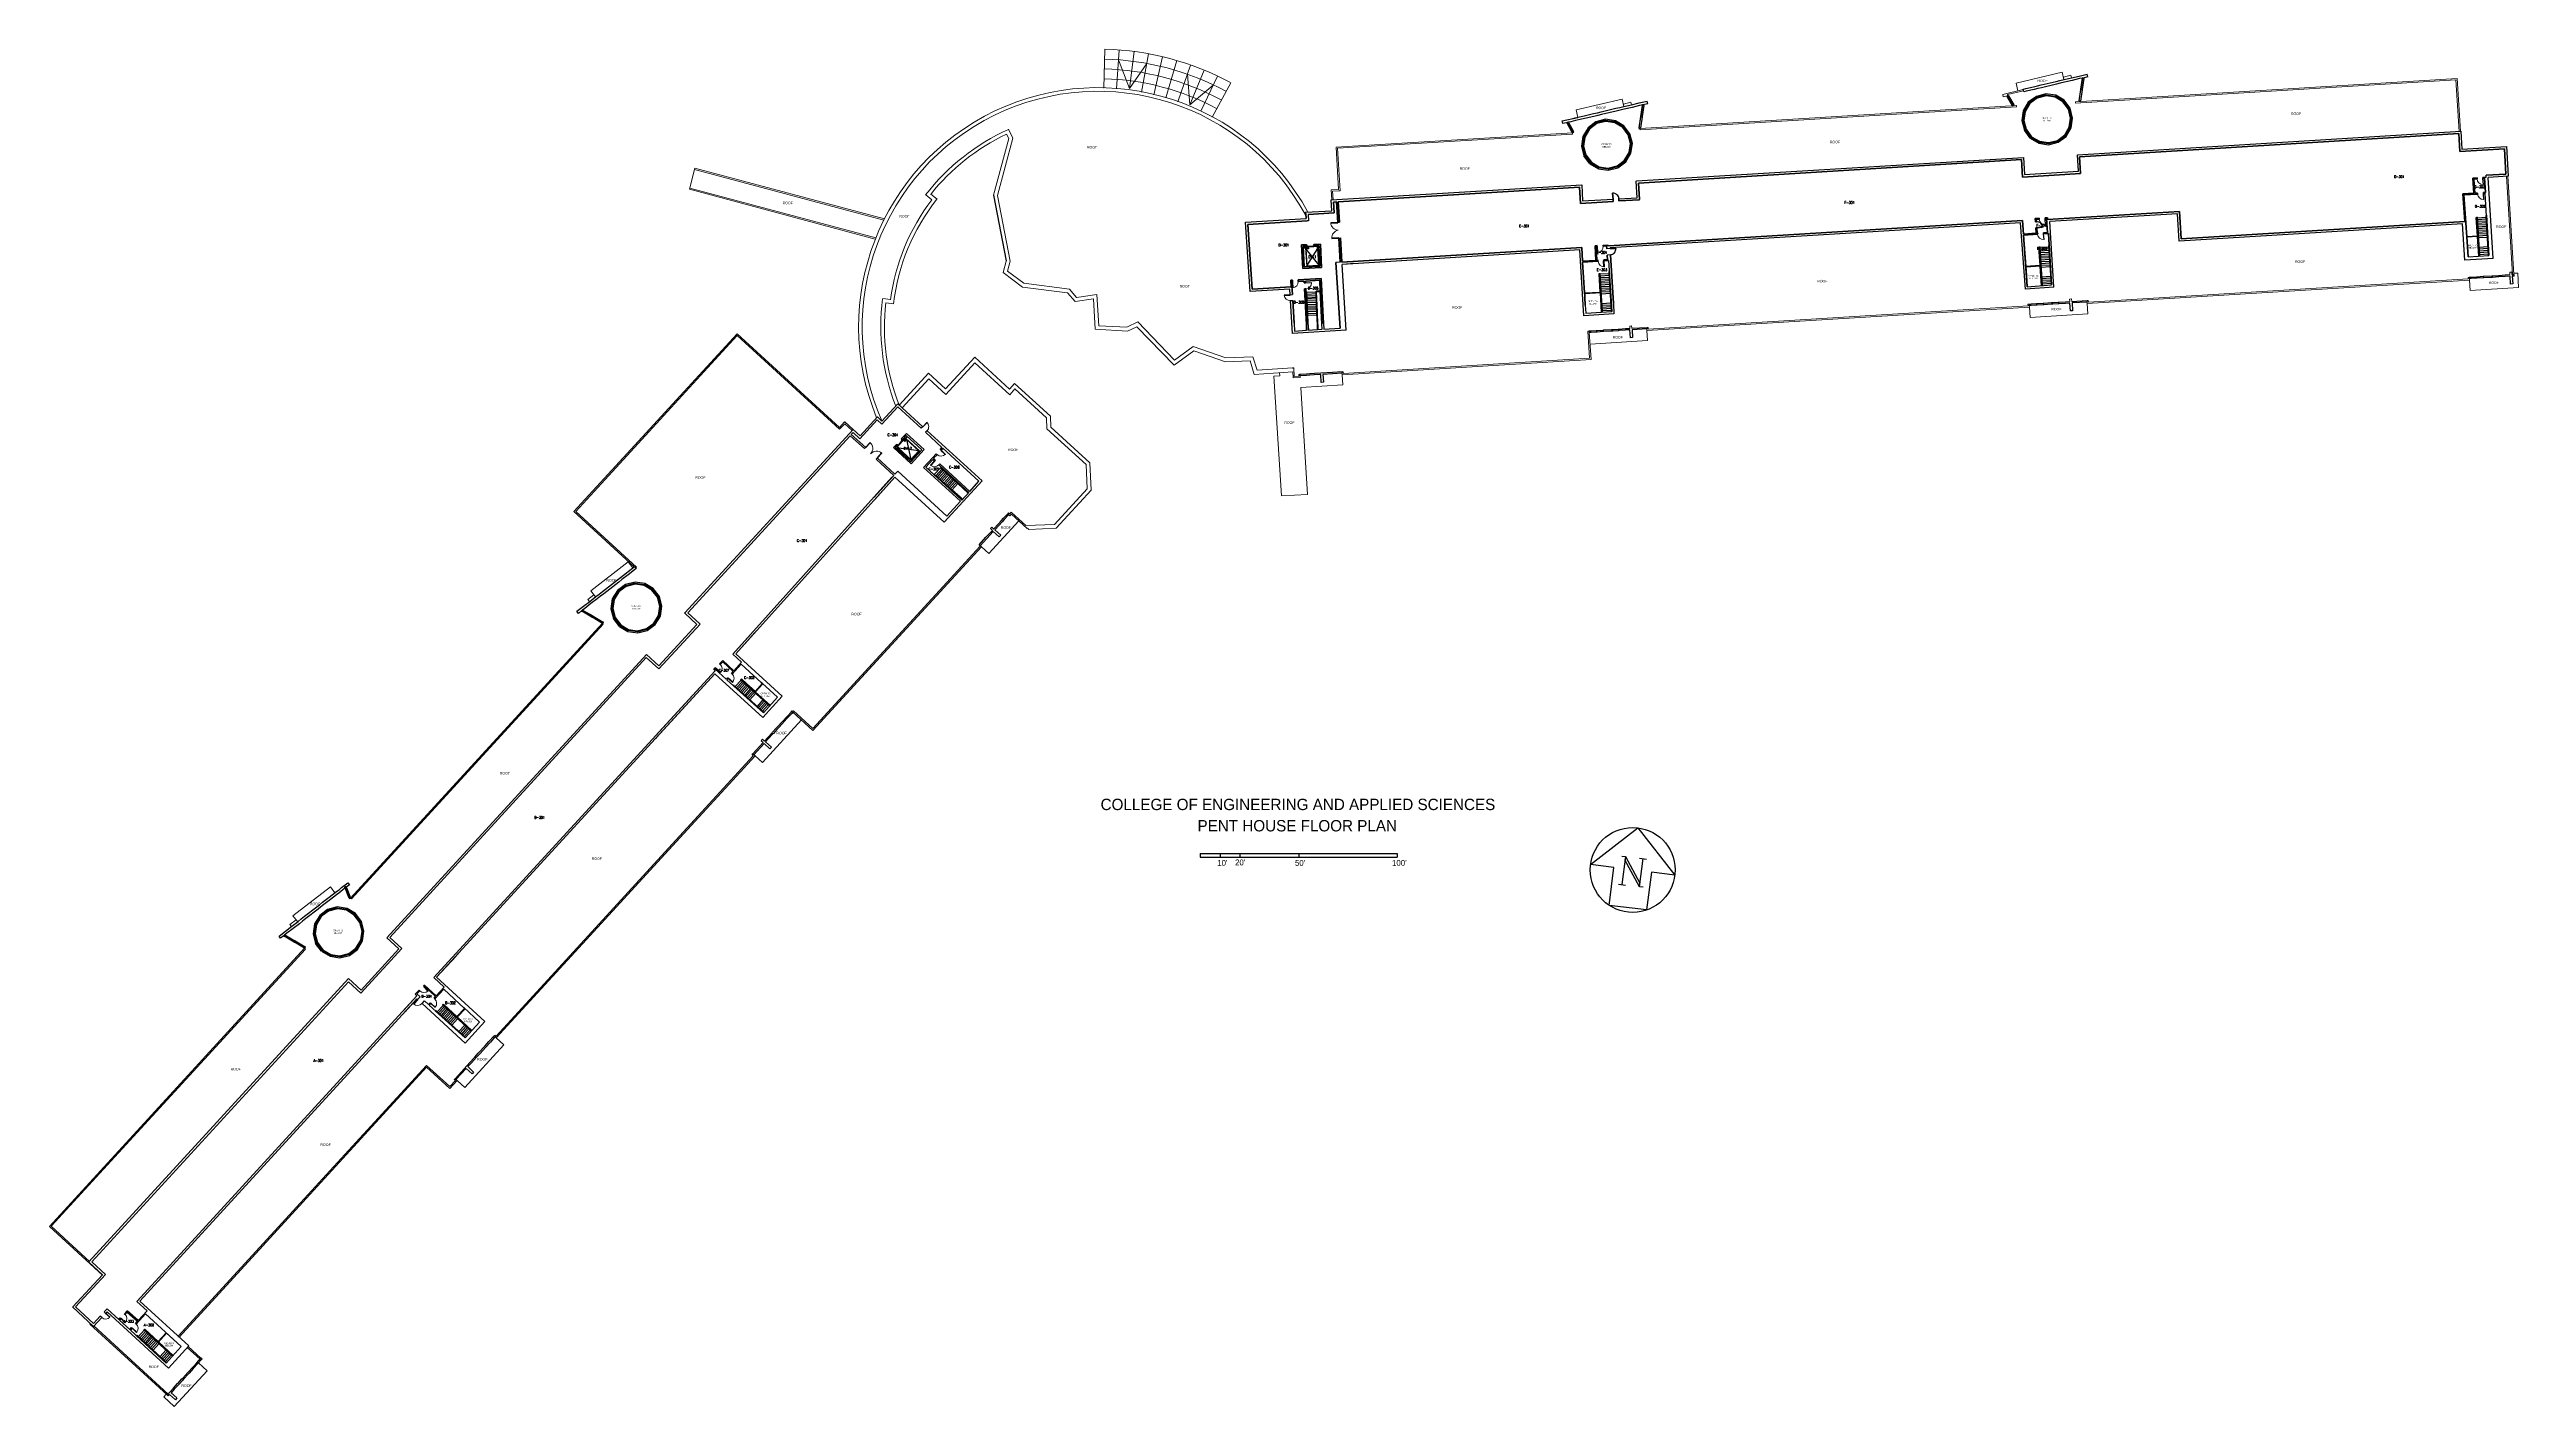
# Model space of a CAD drawing. Header units: inches. Extents: x -7608 to 7446, y -4099 to 4181.
import ezdxf
from ezdxf.enums import TextEntityAlignment as Align

# ---------------------------------------------------------------- set-up
doc = ezdxf.new("R2010")
doc.units = ezdxf.units.IN
doc.header["$MEASUREMENT"] = 0
for name, color, linetype in [('A-DOOR', 5, 'Continuous'), ('A-FLOR-STRS', 4, 'Continuous'), ('A-GLAZ', 1, 'Continuous'), ('A-GLAZ-DETL', 5, 'Continuous'), ('A-NRTH', 3, 'Continuous'), ('A-ROOF', 5, 'Continuous'), ('A-SCAL', 7, 'Continuous'), ('A-TEXT', 3, 'Continuous'), ('A-WALL', 7, 'Continuous'), ('A-WALL-SILL', 3, 'Continuous'), ('SP-RMNO', 7, 'Continuous'), ('SP-ROOM', 7, 'Continuous')]:
    doc.layers.add(name, color=color, linetype=linetype)
doc.styles.add('ARCH', font='arch.shx')
doc.styles.add('RomanS', font='romans.shx')

# ---------------------------------------------------------------- blocks, each defined once
blk = doc.blocks.new('FMGRM1')
at = {"style": 'RomanS', "width": 0.9}
for tag, p in [('DATA1', (0, -0.28)), ('DATA2', (0, -0.44)), ('DATA3', (0, -0.6)), ('DATA4', (0, -0.76)), ('DATA5', (0, -0.92))]:
    blk.add_attdef(tag, text='', height=0.117, dxfattribs=at).set_placement(p, align=Align.CENTER)
at = {"layer": 'SP-RMNO', "style": 'RomanS', "width": 0.9}
blk.add_attdef('RMNUMB', text='', height=0.16, dxfattribs=at).set_placement((0, 0), align=Align.MIDDLE)
blk = doc.blocks.new('SCALE')
at = {"layer": 'A-SCAL'}
for p, q in [((1, 25), (1, 1)), ((1, 25), (1201, 25)), ((1, 1), (1201, 1)), ((121, 25), (121, 1)), ((241, 25), (241, 1)), ((601, 25), (601, 1)), ((1201, 25), (1201, 1))]:
    blk.add_line(p, q, dxfattribs=at)
for s, p in [("10'", (104, -51)), ("20'", (213, -48)), ("50'", (578, -51)), ("100'", (1170, -51))]:
    blk.add_text(s, height=35.7, dxfattribs=at).set_placement(p)

msp = doc.modelspace()

# ---------------------------------------------------------------- linework, layer by layer
at = {"layer": 'A-DOOR', "lineweight": 20}
for p, q in [((7227, 3393), (7230, 3357)), ((7229, 3393), (7227, 3393)), ((7229, 3393), (7232, 3357)), ((7232, 3357), (7230, 3357)), ((7232, 3301), (7230, 3300)), ((7230, 3300), (7232, 3264)), ((7232, 3301), (7234, 3265)), ((7234, 3265), (7232, 3264)), ((4548, 3056), (4551, 3020)), ((4550, 3056), (4548, 3056)), ((4550, 3056), (4553, 3020)), ((4553, 3020), (4551, 3020)), ((4557, 3147), (4560, 3111)), ((4559, 3147), (4557, 3147)), ((4559, 3147), (4562, 3111)), ((4562, 3111), (4560, 3111)), ((51, 2756), (87, 2758)), ((51, 2754), (87, 2756)), ((51, 2756), (51, 2754)), ((87, 2758), (87, 2756)), ((-2212, 1670), (-2236, 1644)), ((-2210, 1669), (-2235, 1642)), ((-2212, 1670), (-2210, 1669)), ((-2236, 1644), (-2235, 1642)), ((-5324, -1537), (-5325, -1538)), ((-5325, -1538), (-5300, -1564)), ((-5324, -1537), (-5299, -1562)), ((-5299, -1562), (-5300, -1564)), ((-5283, -1639), (-5282, -1637)), ((-5283, -1639), (-5257, -1663)), ((-5282, -1637), (-5255, -1662)), ((-5257, -1663), (-5255, -1662)), ((-7172, -3562), (-7171, -3560)), ((-7172, -3562), (-7147, -3587)), ((-7171, -3560), (-7145, -3586)), ((-7147, -3587), (-7145, -3586)), ((-7103, -3621), (-7102, -3620)), ((-7103, -3621), (-7077, -3646)), ((-7102, -3620), (-7075, -3644)), ((-7077, -3646), (-7075, -3644))]:
    msp.add_line(p, q, dxfattribs=at)
at = {"layer": 'A-DOOR'}
for p, q in [((1925, 3267), (1922, 3303)), ((1922, 3303), (1924, 3303)), ((1927, 3267), (1924, 3303)), ((1925, 3267), (1927, 3267)), ((248, 3125), (205, 3122)), ((205, 3121), (248, 3123)), ((205, 3122), (205, 3121)), ((253, 3031), (210, 3028)), ((210, 3027), (253, 3029)), ((210, 3028), (210, 3027)), ((4508, 3095), (4544, 3098)), ((4509, 3093), (4508, 3095)), ((4509, 3093), (4544, 3096)), ((4544, 3096), (4544, 3098)), ((56, 2989), (58, 2989)), ((56, 2978), (56, 2979)), ((58, 2978), (56, 2978)), ((57, 2980), (57, 2981)), ((57, 2981), (57, 2980)), ((63, 2980), (57, 2980)), ((57, 2980), (57, 2980)), ((57, 2978), (79, 2979)), ((57, 2977), (57, 2978)), ((79, 2978), (57, 2977)), ((58, 2989), (58, 2982)), ((58, 2982), (63, 2982)), ((58, 2980), (81, 2981)), ((58, 2978), (58, 2980)), ((81, 2979), (58, 2978)), ((62, 2980), (62, 2980)), ((63, 2982), (63, 2980)), ((78, 2978), (102, 2979)), ((78, 2976), (78, 2978)), ((102, 2977), (78, 2976)), ((79, 2979), (103, 2981)), ((80, 2978), (79, 2979)), ((79, 2979), (79, 2978)), ((103, 2979), (80, 2978)), ((81, 2981), (81, 2979)), ((97, 2980), (97, 2982)), ((97, 2982), (98, 2982)), ((103, 2981), (97, 2980)), ((98, 2984), (103, 2984)), ((98, 2982), (98, 2984)), ((103, 2982), (98, 2982)), ((102, 2984), (101, 2990)), ((101, 2990), (102, 2990)), ((102, 2991), (104, 2991)), ((103, 2984), (102, 2991)), ((102, 2979), (102, 2977)), ((103, 2982), (103, 2981)), ((103, 2981), (103, 2979)), ((1870, 2854), (1868, 2890)), ((1868, 2890), (1870, 2890)), ((1870, 2890), (1870, 2888)), ((1870, 2890), (1872, 2854)), ((1907, 2965), (1943, 2967)), ((1907, 2965), (1934, 2966)), ((1943, 2965), (1907, 2963)), ((1907, 2965), (1907, 2963)), ((1943, 2967), (1943, 2965)), ((-28, 2763), (-30, 2763)), ((-30, 2763), (-28, 2727)), ((-26, 2727), (-28, 2763)), ((-28, 2727), (-26, 2727)), ((1872, 2854), (1870, 2854)), ((-43, 2684), (-79, 2682)), ((-79, 2680), (-43, 2682)), ((-79, 2682), (-79, 2680)), ((-43, 2682), (-43, 2684)), ((-2283, 1879), (-2259, 1905)), ((-2257, 1904), (-2282, 1878)), ((-2259, 1905), (-2257, 1904)), ((-2604, 1782), (-2632, 1752)), ((-2630, 1751), (-2603, 1781)), ((-2603, 1781), (-2604, 1782)), ((-2534, 1719), (-2562, 1688)), ((-2561, 1687), (-2533, 1717)), ((-2533, 1717), (-2534, 1719)), ((-2443, 1772), (-2444, 1771)), ((-2438, 1767), (-2443, 1772)), ((-2439, 1764), (-2438, 1763)), ((-2434, 1771), (-2438, 1767)), ((-2438, 1763), (-2434, 1768)), ((-2438, 1766), (-2437, 1765)), ((-2437, 1765), (-2433, 1770)), ((-2435, 1765), (-2436, 1763)), ((-2436, 1763), (-2435, 1762)), ((-2419, 1782), (-2435, 1765)), ((-2435, 1762), (-2419, 1779)), ((-2435, 1765), (-2434, 1764)), ((-2434, 1764), (-2418, 1781)), ((-2433, 1770), (-2434, 1771)), ((-2434, 1768), (-2434, 1768)), ((-2421, 1782), (-2422, 1781)), ((-2422, 1781), (-2421, 1780)), ((-2406, 1799), (-2421, 1782)), ((-2421, 1782), (-2420, 1781)), ((-2420, 1781), (-2405, 1798)), ((-2419, 1782), (-2406, 1796)), ((-2418, 1781), (-2419, 1782)), ((-2419, 1779), (-2419, 1780)), ((-2413, 1804), (-2414, 1803)), ((-2414, 1803), (-2409, 1799)), ((-2412, 1806), (-2413, 1805)), ((-2413, 1805), (-2407, 1800)), ((-2410, 1797), (-2412, 1795)), ((-2412, 1795), (-2410, 1794)), ((-2407, 1800), (-2410, 1797)), ((-2410, 1797), (-2409, 1796)), ((-2409, 1796), (-2405, 1800)), ((-2406, 1798), (-2407, 1798)), ((-2405, 1800), (-2406, 1801)), ((-2405, 1798), (-2406, 1799)), ((-2406, 1796), (-2406, 1796)), ((-3542, 405), (-3543, 404)), ((-3543, 404), (-3517, 379)), ((-3516, 381), (-3542, 405)), ((-3517, 379), (-3516, 381)), ((-3469, 344), (-3470, 343)), ((-3470, 343), (-3443, 318)), ((-3442, 320), (-3469, 344)), ((-3443, 318), (-3442, 320)), ((-5363, -1615), (-5387, -1642)), ((-5387, -1642), (-5386, -1643)), ((-5386, -1643), (-5362, -1617)), ((-7266, -3531), (-7265, -3529))]:
    msp.add_line(p, q, dxfattribs=at)
at = {"layer": 'A-DOOR', "extrusion": (0, 0, -1)}
for p, q in [((1830, 2978), (1829, 2978)), ((1829, 2978), (1831, 2942)), ((1832, 2942), (1830, 2978)), ((1831, 2942), (1832, 2942)), ((-2173, 1733), (-2172, 1735)), ((-2146, 1709), (-2173, 1733)), ((-2172, 1735), (-2145, 1710)), ((-2145, 1710), (-2146, 1709)), ((-7240, -3554), (-7266, -3531)), ((-7265, -3529), (-7239, -3553)), ((-7239, -3553), (-7240, -3554))]:
    msp.add_line(p, q, dxfattribs=at)
at = {"layer": 'A-DOOR', "lineweight": 9}
for centre, start, end in [((7229, 3393), 184.0968, 270.918), ((7232, 3301), 183.5, 270.3211), ((4550, 3056), 184.2517, 271.0728), ((4559, 3147), 184.2517, 271.0728), ((51, 2756), 272.8862, 359.7074), ((-2212, 1670), 230.6698, 317.4909), ((-5324, -1537), 225, 311.8211), ((-5283, -1639), 320.6906, 47.5118), ((-7172, -3562), 318.1789, 45), ((-7103, -3621), 320.2258, 47.0469)]:
    msp.add_arc(centre, 36.1, start, end, dxfattribs=at)
at = {"layer": 'A-DOOR'}
for centre, radius, start, end in [((1926, 3268), 35, 1.8634, 95.1366), ((4510, 3094), 35, 2.6151, 95.8883), ((1906, 2964), 36.9, 274.859, 4.8598)]:
    msp.add_arc(centre, radius, start, end, dxfattribs=at)
at = {"layer": 'A-DOOR', "lineweight": 20}
for centre, radius, start, end in [((252, 3125), 48, 183.5, 267.5979), ((258, 3030), 48, 99.4021, 183.5), ((1870, 2890), 36, 183.5, 273.5), ((-30, 2763), 36, 273.5, 3.5), ((-43, 2684), 36, 183.5, 273.5), ((-2283, 1879), 36, 317.4909, 47.5), ((-2636, 1747), 48, 317.5042, 47.5), ((-2565, 1682), 48, 47.5, 138.7329), ((-3543, 404), 36, 317.5, 47.5), ((-3470, 343), 36, 317.5167, 47.9595), ((-5363, -1615), 36, 227.5, 317.4793)]:
    msp.add_arc(centre, radius, start, end, dxfattribs=at)
at = {"layer": 'A-DOOR', "lineweight": 20, "extrusion": (0, 0, -1)}
for centre, start, end in [((-1829, 2978), 176.5, 266.5), ((2172, 1735), 222.5, 312.5), ((7265, -3529), 222.5, 311.221)]:
    msp.add_arc(centre, 36, start, end, dxfattribs=at)
at = {"layer": 'A-FLOR-STRS', "linetype": 'Continuous'}
for p, q in [((7247, 3165), (7261, 2924)), ((7249, 3165), (7263, 2924)), ((7130, 3039), (7196, 3043)), ((7131, 3037), (7198, 3041)), ((7189, 3154), (7188, 3154)), ((7196, 3043), (7189, 3157)), ((7189, 3157), (7195, 3157)), ((7198, 3041), (7191, 3157)), ((7191, 3155), (7193, 3155)), ((7191, 3154), (7193, 3154)), ((7191, 3143), (7193, 3143)), ((7192, 3132), (7194, 3132)), ((7207, 2920), (7193, 3155)), ((7193, 3121), (7195, 3121)), ((7193, 3110), (7195, 3110)), ((7194, 3099), (7196, 3099)), ((7195, 3154), (7247, 3157)), ((7209, 2920), (7195, 3157)), ((7195, 3143), (7248, 3146)), ((7195, 3088), (7197, 3088)), ((7195, 3077), (7197, 3077)), ((7196, 3132), (7249, 3135)), ((7196, 3066), (7198, 3066)), ((7203, 2920), (7196, 3039)), ((7197, 3121), (7249, 3124)), ((7197, 3110), (7250, 3113)), ((7197, 3055), (7199, 3055)), ((7198, 3099), (7251, 3102)), ((7198, 3044), (7200, 3044)), ((7198, 3039), (7205, 2920)), ((7199, 3088), (7251, 3091)), ((7199, 3077), (7252, 3080)), ((7200, 3066), (7253, 3069)), ((7201, 3055), (7253, 3058)), ((7202, 3044), (7254, 3047)), ((7202, 3033), (7255, 3036)), ((4442, 2857), (4530, 2863)), ((4442, 2855), (4532, 2861)), ((4523, 2974), (4522, 2973)), ((4530, 2863), (4523, 2977)), ((4523, 2977), (4529, 2977)), ((4532, 2861), (4525, 2977)), ((4525, 2975), (4527, 2975)), ((4525, 2974), (4527, 2974)), ((4526, 2963), (4528, 2963)), ((4526, 2952), (4528, 2952)), ((4541, 2739), (4527, 2975)), ((4527, 2941), (4529, 2941)), ((4528, 2930), (4530, 2930)), ((4528, 2919), (4530, 2919)), ((4529, 2974), (4582, 2977)), ((4543, 2740), (4529, 2977)), ((4529, 2908), (4531, 2908)), ((4530, 2963), (4582, 2966)), ((4530, 2952), (4583, 2955)), ((4530, 2897), (4532, 2897)), ((4531, 2941), (4584, 2944)), ((4531, 2886), (4533, 2886)), ((4531, 2875), (4533, 2875)), ((4532, 2930), (4584, 2933)), ((4532, 2919), (4585, 2922)), ((4532, 2864), (4534, 2864)), ((4533, 2908), (4586, 2911)), ((4534, 2897), (4586, 2900)), ((4535, 2886), (4587, 2889)), ((4535, 2875), (4588, 2878)), ((4536, 2864), (4588, 2867)), ((4581, 2985), (4596, 2744)), ((4583, 2985), (4598, 2744)), ((7206, 2974), (7258, 2978)), ((7206, 2963), (7259, 2967)), ((7207, 2952), (7260, 2956)), ((7208, 2941), (7260, 2945)), ((7208, 2930), (7261, 2934)), ((7262, 2945), (7264, 2945)), ((7263, 2934), (7264, 2934)), ((1841, 2810), (1840, 2810)), ((1848, 2700), (1841, 2814)), ((1841, 2814), (1847, 2814)), ((1850, 2698), (1843, 2814)), ((1843, 2812), (1845, 2812)), ((1843, 2810), (1845, 2811)), ((1844, 2799), (1846, 2800)), ((1844, 2788), (1846, 2789)), ((1859, 2577), (1845, 2812)), ((1845, 2777), (1847, 2778)), ((1846, 2767), (1848, 2767)), ((1847, 2811), (1900, 2814)), ((1861, 2577), (1847, 2814)), ((1847, 2756), (1848, 2756)), ((1847, 2745), (1849, 2745)), ((1848, 2800), (1900, 2803)), ((1848, 2789), (1901, 2792)), ((1848, 2734), (1850, 2734)), ((1849, 2778), (1902, 2781)), ((1849, 2723), (1851, 2723)), ((1849, 2712), (1851, 2712)), ((1850, 2767), (1902, 2770)), ((1850, 2756), (1903, 2759)), ((1851, 2745), (1904, 2748)), ((1852, 2734), (1904, 2737)), ((1853, 2723), (1905, 2726)), ((1853, 2712), (1906, 2715)), ((1899, 2822), (1914, 2580)), ((1901, 2822), (1916, 2580)), ((4538, 2739), (4530, 2859)), ((4532, 2859), (4540, 2739)), ((4537, 2853), (4589, 2856)), ((4540, 2794), (4593, 2797)), ((4541, 2783), (4593, 2786)), ((4541, 2772), (4594, 2775)), ((4542, 2761), (4595, 2765)), ((4543, 2750), (4595, 2754)), ((4597, 2754), (4599, 2754)), ((1752, 2694), (1848, 2700)), ((1752, 2692), (1850, 2698)), ((1855, 2577), (1848, 2696)), ((1850, 2701), (1852, 2701)), ((1850, 2696), (1857, 2577)), ((1854, 2701), (1906, 2704)), ((1855, 2690), (1907, 2693)), ((1858, 2631), (1911, 2634)), ((1859, 2620), (1911, 2623)), ((1859, 2609), (1912, 2612)), ((1860, 2598), (1913, 2601)), ((1861, 2587), (1913, 2590)), ((1915, 2590), (1917, 2591)), ((-3391, 333), (-3427, 294)), ((-3383, 325), (-3418, 286)), ((-3375, 318), (-3410, 279)), ((-3367, 311), (-3402, 272)), ((-3390, 339), (-3394, 335)), ((-3218, 176), (-3394, 335)), ((-3359, 303), (-3394, 264)), ((-3305, 260), (-3391, 338)), ((-3390, 337), (-3391, 335)), ((-3216, 178), (-3391, 335)), ((-3305, 263), (-3390, 339)), ((-3389, 336), (-3390, 334)), ((-3387, 337), (-3387, 338)), ((-3381, 328), (-3382, 327)), ((-3372, 321), (-3374, 319)), ((-3364, 314), (-3366, 312)), ((-3356, 306), (-3357, 305)), ((-3261, 312), (-3305, 263)), ((-3259, 311), (-3305, 260)), ((-3434, 298), (-3254, 136)), ((-3433, 299), (-3253, 137)), ((-3351, 296), (-3386, 257)), ((-3342, 289), (-3378, 250)), ((-3334, 281), (-3369, 242)), ((-3326, 274), (-3361, 235)), ((-3318, 266), (-3353, 227)), ((-3348, 299), (-3349, 297)), ((-3310, 259), (-3345, 220)), ((-3340, 291), (-3341, 290)), ((-3302, 252), (-3337, 213)), ((-3332, 284), (-3333, 283)), ((-3323, 277), (-3325, 275)), ((-3315, 269), (-3317, 268)), ((-3307, 262), (-3308, 261)), ((-3303, 259), (-3215, 179)), ((-3214, 181), (-3302, 260)), ((-3258, 212), (-3293, 173)), ((-3250, 205), (-3285, 166)), ((-3241, 197), (-3276, 158)), ((-3233, 190), (-3268, 151)), ((-3225, 183), (-3260, 144)), ((-3270, 150), (-3271, 149)), ((-3261, 142), (-3262, 141)), ((-5208, -1651), (-5244, -1690)), ((-5207, -1644), (-5211, -1648)), ((-5036, -1809), (-5211, -1648)), ((-5122, -1724), (-5208, -1645)), ((-5207, -1647), (-5208, -1648)), ((-5035, -1807), (-5208, -1648)), ((-5123, -1721), (-5207, -1644)), ((-5206, -1648), (-5207, -1649)), ((-5204, -1646), (-5204, -1646)), ((-5198, -1655), (-5199, -1657)), ((-5251, -1686), (-5073, -1849)), ((-5250, -1684), (-5071, -1848)), ((-5200, -1658), (-5236, -1697)), ((-5192, -1666), (-5228, -1704)), ((-5184, -1673), (-5220, -1712)), ((-5176, -1681), (-5212, -1719)), ((-5168, -1688), (-5203, -1727)), ((-5160, -1695), (-5195, -1734)), ((-5190, -1663), (-5191, -1664)), ((-5152, -1703), (-5187, -1742)), ((-5181, -1670), (-5183, -1672)), ((-5144, -1710), (-5179, -1749)), ((-5173, -1678), (-5175, -1679)), ((-5135, -1718), (-5171, -1756)), ((-5165, -1685), (-5167, -1686)), ((-5127, -1725), (-5163, -1764)), ((-5157, -1692), (-5158, -1694)), ((-5119, -1733), (-5155, -1771)), ((-5149, -1700), (-5150, -1701)), ((-5141, -1707), (-5142, -1709)), ((-5133, -1715), (-5134, -1716)), ((-5125, -1722), (-5126, -1724)), ((-5076, -1670), (-5123, -1721)), ((-5074, -1672), (-5122, -1724)), ((-5121, -1726), (-5033, -1806)), ((-5032, -1804), (-5120, -1724)), ((-5076, -1772), (-5111, -1811)), ((-5068, -1780), (-5103, -1819)), ((-5060, -1787), (-5095, -1826)), ((-5051, -1795), (-5087, -1833)), ((-5043, -1802), (-5079, -1841)), ((-5080, -1842), (-5081, -1843)), ((-7073, -3668), (-6894, -3831)), ((-7071, -3666), (-6893, -3830)), ((-7030, -3633), (-7065, -3672)), ((-7022, -3641), (-7057, -3679)), ((-7014, -3648), (-7049, -3687)), ((-7006, -3655), (-7041, -3694)), ((-7028, -3626), (-7033, -3631)), ((-6857, -3791), (-7033, -3631)), ((-6998, -3663), (-7033, -3702)), ((-7028, -3629), (-7030, -3631)), ((-6856, -3790), (-7030, -3631)), ((-7027, -3630), (-7029, -3632)), ((-6944, -3704), (-7028, -3626)), ((-6944, -3707), (-7028, -3629)), ((-7027, -3628), (-7026, -3627)), ((-6989, -3670), (-7025, -3709)), ((-7019, -3638), (-7021, -3639)), ((-6981, -3678), (-7017, -3716)), ((-7011, -3645), (-7012, -3646)), ((-6973, -3685), (-7009, -3724)), ((-7003, -3652), (-7004, -3654)), ((-6965, -3693), (-7001, -3731)), ((-6995, -3660), (-6996, -3661)), ((-6957, -3700), (-6992, -3739)), ((-6987, -3667), (-6988, -3669)), ((-6949, -3707), (-6984, -3746)), ((-6979, -3675), (-6980, -3676)), ((-6941, -3715), (-6976, -3754)), ((-6971, -3682), (-6972, -3684)), ((-6962, -3690), (-6964, -3691)), ((-6954, -3697), (-6956, -3699)), ((-6946, -3704), (-6948, -3706)), ((-6894, -3650), (-6944, -3704)), ((-6893, -3651), (-6944, -3707)), ((-6942, -3708), (-6855, -3788)), ((-6853, -3787), (-6941, -3706)), ((-6897, -3755), (-6933, -3793)), ((-6889, -3762), (-6925, -3801)), ((-6881, -3770), (-6917, -3808)), ((-6910, -3817), (-6911, -3818)), ((-6873, -3777), (-6908, -3816)), ((-6902, -3825), (-6903, -3826)), ((-6865, -3784), (-6900, -3823))]:
    msp.add_line(p, q, dxfattribs=at)
at = {"layer": 'A-FLOR-STRS'}
for p, q in [((7250, 3169), (7265, 2924)), ((4584, 2989), (4599, 2744)), ((1902, 2826), (1917, 2581)), ((57, 2701), (59, 2701)), ((63, 2558), (57, 2701)), ((59, 2699), (115, 2701)), ((65, 2558), (59, 2701)), ((60, 2688), (115, 2691)), ((60, 2677), (116, 2680)), ((61, 2666), (116, 2669)), ((61, 2658), (116, 2660)), ((61, 2647), (117, 2649)), ((62, 2636), (117, 2638)), ((62, 2625), (118, 2627)), ((63, 2614), (118, 2616)), ((63, 2603), (119, 2605)), ((64, 2592), (119, 2594)), ((64, 2581), (120, 2583)), ((65, 2570), (120, 2572)), ((65, 2559), (120, 2561)), ((113, 2701), (115, 2701)), ((115, 2703), (116, 2703)), ((120, 2560), (115, 2703)), ((140, 2706), (116, 2705)), ((116, 2703), (116, 2705)), ((118, 2703), (140, 2704)), ((118, 2699), (118, 2703)), ((123, 2580), (118, 2699)), ((121, 2549), (120, 2560)), ((123, 2560), (123, 2580)), ((127, 2487), (123, 2560)), ((67, 2484), (63, 2558)), ((69, 2484), (65, 2558)), ((68, 2476), (67, 2484)), ((68, 2467), (68, 2476)), ((70, 2476), (69, 2484)), ((70, 2468), (70, 2476)), ((124, 2487), (121, 2549)), ((124, 2479), (124, 2487)), ((124, 2471), (124, 2479)), ((127, 2479), (127, 2487)), ((127, 2471), (127, 2479)), ((-2212, 1587), (-2213, 1586)), ((-2107, 1491), (-2213, 1586)), ((-2212, 1587), (-2211, 1589)), ((-2106, 1492), (-2212, 1587)), ((-2211, 1589), (-2175, 1628)), ((-2202, 1581), (-2167, 1620)), ((-2196, 1573), (-2196, 1573)), ((-2196, 1572), (-2196, 1572)), ((-2194, 1574), (-2159, 1613)), ((-2188, 1566), (-2188, 1566)), ((-2188, 1565), (-2187, 1565)), ((-2186, 1566), (-2151, 1606)), ((-2180, 1558), (-2180, 1558)), ((-2179, 1558), (-2179, 1558)), ((-2178, 1559), (-2143, 1598)), ((-2175, 1628), (-2174, 1629)), ((-2069, 1532), (-2175, 1628)), ((-2174, 1629), (-2173, 1631)), ((-2174, 1629), (-2174, 1629)), ((-2068, 1534), (-2174, 1629)), ((-2084, 1551), (-2173, 1631)), ((-2172, 1551), (-2172, 1551)), ((-2171, 1550), (-2171, 1550)), ((-2170, 1552), (-2135, 1591)), ((-2165, 1541), (-2108, 1489)), ((-2164, 1543), (-2164, 1544)), ((-2163, 1543), (-2163, 1543)), ((-2162, 1544), (-2126, 1583)), ((-2155, 1535), (-2118, 1576)), ((-2147, 1528), (-2110, 1569)), ((-2138, 1521), (-2102, 1561)), ((-2130, 1513), (-2094, 1554)), ((-2122, 1506), (-2086, 1547)), ((-2114, 1499), (-2077, 1539)), ((-2106, 1491), (-2069, 1532)), ((-2067, 1535), (-2084, 1551)), ((-2006, 1474), (-2069, 1532)), ((-2068, 1533), (-2005, 1475)), ((-2033, 1504), (-2067, 1535)), ((-2066, 1536), (-2066, 1536)), ((-2108, 1489), (-2044, 1433)), ((-2107, 1491), (-2057, 1447)), ((-2106, 1491), (-2042, 1435)), ((-2055, 1449), (-2105, 1493)), ((-2057, 1447), (-2051, 1442)), ((-2049, 1444), (-2055, 1449)), ((-2051, 1442), (-2043, 1434)), ((-2041, 1436), (-2049, 1444)), ((-2018, 1490), (-2033, 1504)), ((-2012, 1485), (-2018, 1490)), ((-2004, 1477), (-2012, 1485)), ((-3437, 299), (-3255, 134)), ((-5255, -1684), (-5074, -1850)), ((-7076, -3667), (-6895, -3833))]:
    msp.add_line(p, q, dxfattribs=at)
at = {"layer": 'A-FLOR-STRS', "linetype": 'Continuous'}
for centre, radius, start, end in [((7250, 3165), 3.5, 92.7826, 183.5117), ((7250, 3165), 1.5, 93.0396, 183.5128), ((7197, 3039), 1, 3.5108, 183.5108), ((4585, 2985), 3.5, 92.7826, 183.5117), ((4585, 2985), 1.5, 93.0396, 183.5128), ((1903, 2822), 3.5, 92.7826, 183.5117), ((1903, 2822), 1.5, 93.0396, 183.5128), ((4531, 2859), 1, 3.5108, 183.5108), ((1849, 2696), 1, 3.5108, 183.5108), ((-3435, 296), 3.5, 47.9883, 138.7174), ((-3435, 296), 1.5, 47.9872, 138.4604), ((-3303, 259), 1, 47.9892, 227.9892), ((-5252, -1687), 3.5, 47.5013, 138.2304), ((-5252, -1687), 1.5, 47.5003, 137.9734), ((-5120, -1725), 1, 47.5023, 227.5023), ((-7074, -3669), 3.5, 47.4882, 138.2174), ((-7074, -3669), 1.5, 47.4872, 137.9604), ((-6942, -3707), 1, 47.4892, 227.4892)]:
    msp.add_arc(centre, radius, start, end, dxfattribs=at)
at = {"layer": 'A-GLAZ'}
for p, q in [((4768, 3866), (4778, 3935)), ((4779, 3937), (4789, 4005)), ((2085, 3702), (2095, 3771)), ((2096, 3773), (2106, 3840)), ((4362, 3840), (4330, 3895)), ((4424, 3747), (4432, 3803)), ((4433, 3804), (4462, 3853)), ((4462, 3854), (4508, 3888)), ((4509, 3888), (4564, 3902)), ((4565, 3903), (4621, 3894)), ((4622, 3894), (4671, 3865)), ((4672, 3865), (4706, 3819)), ((4707, 3818), (4721, 3763)), ((1679, 3675), (1647, 3731)), ((1740, 3591), (1748, 3647)), ((1748, 3648), (1777, 3697)), ((1778, 3698), (1823, 3732)), ((1824, 3733), (1879, 3747)), ((1880, 3747), (1937, 3739)), ((1938, 3739), (1987, 3709)), ((1987, 3709), (2022, 3663)), ((2022, 3663), (2036, 3607)), ((4439, 3690), (4424, 3746)), ((4473, 3644), (4439, 3690)), ((4523, 3614), (4474, 3643)), ((4580, 3606), (4524, 3614)), ((4636, 3620), (4581, 3606)), ((4683, 3655), (4637, 3621)), ((4713, 3705), (4683, 3656)), ((4721, 3762), (4713, 3706)), ((1754, 3535), (1740, 3590)), ((1789, 3488), (1755, 3534)), ((1839, 3459), (1790, 3488)), ((1952, 3465), (1897, 3451)), ((1998, 3499), (1953, 3465)), ((2028, 3549), (1999, 3500)), ((2036, 3606), (2028, 3550)), ((1896, 3450), (1839, 3458)), ((-4140, 875), (-4094, 910)), ((-4093, 910), (-4038, 924)), ((-4037, 924), (-3981, 916)), ((-3980, 916), (-3931, 887)), ((-4299, 719), (-4360, 754)), ((-4178, 768), (-4169, 825)), ((-4163, 712), (-4177, 767)), ((-4169, 826), (-4140, 875)), ((-3930, 886), (-3896, 841)), ((-3895, 840), (-3881, 785)), ((-3881, 784), (-3889, 727)), ((-4234, 681), (-4297, 717)), ((-4129, 666), (-4163, 711)), ((-4079, 636), (-4128, 665)), ((-4022, 628), (-4078, 636)), ((-3965, 642), (-4021, 628)), ((-3919, 677), (-3965, 643)), ((-3889, 727), (-3919, 678)), ((-5802, -929), (-5777, -996)), ((-5993, -1214), (-5985, -1157)), ((-5985, -1156), (-5956, -1107)), ((-5955, -1107), (-5910, -1073)), ((-5909, -1072), (-5854, -1058)), ((-5853, -1058), (-5796, -1066)), ((-5795, -1066), (-5746, -1095)), ((-5746, -1096), (-5711, -1141)), ((-5711, -1142), (-5697, -1197)), ((-5697, -1198), (-5705, -1255)), ((-6115, -1263), (-6176, -1227)), ((-6052, -1300), (-6113, -1264)), ((-5979, -1270), (-5993, -1215)), ((-5944, -1316), (-5978, -1271)), ((-5894, -1346), (-5943, -1317)), ((-5837, -1354), (-5894, -1346)), ((-5781, -1340), (-5836, -1354)), ((-5735, -1305), (-5780, -1340)), ((-5705, -1256), (-5734, -1305))]:
    msp.add_line(p, q, dxfattribs=at)
at = {"layer": 'A-GLAZ', "lineweight": 13}
for p, q in [((4433, 3804), (4425, 3746)), ((4462, 3854), (4433, 3804)), ((4509, 3888), (4462, 3853)), ((4565, 3902), (4509, 3888)), ((4622, 3894), (4565, 3902)), ((4672, 3864), (4622, 3894)), ((4706, 3818), (4672, 3865)), ((4721, 3762), (4706, 3818)), ((1748, 3648), (1740, 3591)), ((1778, 3698), (1748, 3648)), ((1824, 3732), (1778, 3698)), ((1881, 3747), (1824, 3732)), ((1938, 3738), (1880, 3747)), ((1987, 3709), (1937, 3738)), ((2022, 3662), (1987, 3709)), ((2036, 3606), (2022, 3663)), ((4424, 3747), (4439, 3690)), ((4439, 3691), (4473, 3644)), ((4473, 3644), (4523, 3614)), ((4523, 3615), (4580, 3606)), ((4580, 3606), (4637, 3621)), ((4636, 3620), (4683, 3655)), ((4683, 3655), (4712, 3705)), ((4712, 3705), (4721, 3762)), ((1740, 3591), (1754, 3535)), ((1754, 3535), (1789, 3488)), ((1789, 3489), (1839, 3459)), ((1896, 3451), (1952, 3465)), ((1952, 3465), (1998, 3500)), ((1998, 3499), (2028, 3549)), ((2028, 3549), (2036, 3607)), ((1839, 3459), (1896, 3451)), ((-4093, 910), (-4140, 875)), ((-4037, 924), (-4093, 910)), ((-3980, 916), (-4037, 924)), ((-3930, 886), (-3980, 916)), ((-4169, 826), (-4177, 768)), ((-4177, 768), (-4163, 712)), ((-4139, 875), (-4169, 825)), ((-3895, 840), (-3930, 886)), ((-3881, 784), (-3896, 840)), ((-3890, 726), (-3881, 784)), ((-4163, 712), (-4128, 666)), ((-4129, 666), (-4079, 636)), ((-4079, 636), (-4021, 628)), ((-4022, 628), (-3965, 642)), ((-3966, 642), (-3919, 677)), ((-3919, 677), (-3890, 727)), ((-5985, -1156), (-5993, -1214)), ((-5955, -1107), (-5985, -1157)), ((-5909, -1072), (-5955, -1107)), ((-5853, -1058), (-5909, -1072)), ((-5795, -1066), (-5853, -1058)), ((-5746, -1096), (-5796, -1066)), ((-5711, -1142), (-5746, -1096)), ((-5697, -1198), (-5711, -1142)), ((-5705, -1256), (-5697, -1198)), ((-5993, -1214), (-5979, -1270)), ((-5979, -1270), (-5944, -1316)), ((-5944, -1316), (-5894, -1346)), ((-5895, -1346), (-5837, -1354)), ((-5837, -1354), (-5781, -1340)), ((-5781, -1340), (-5735, -1305)), ((-5735, -1305), (-5705, -1255))]:
    msp.add_line(p, q, dxfattribs=at)
at = {"layer": 'A-GLAZ-DETL', "extrusion": (0, 0, -1)}
for p, q in [((4778, 3937), (4777, 3935)), ((4779, 3937), (4778, 3937)), ((4778, 3935), (4785, 3934)), ((4786, 3936), (4779, 3937)), ((4785, 3934), (4786, 3936)), ((2094, 3771), (2095, 3771)), ((2096, 3773), (2095, 3771)), ((2096, 3773), (2095, 3773)), ((2095, 3771), (2102, 3770)), ((2103, 3772), (2096, 3773)), ((2102, 3770), (2103, 3772)), ((4362, 3840), (4360, 3839)), ((4360, 3839), (4361, 3837)), ((4361, 3837), (4367, 3840)), ((4368, 3843), (4362, 3840)), ((4363, 3838), (4369, 3841)), ((4369, 3841), (4368, 3843)), ((4768, 3866), (4767, 3866)), ((4767, 3866), (4767, 3864)), ((4767, 3864), (4774, 3863)), ((4767, 3864), (4774, 3863)), ((4775, 3865), (4768, 3866)), ((4774, 3863), (4775, 3865)), ((1679, 3675), (1677, 3674)), ((1677, 3674), (1678, 3673)), ((1678, 3673), (1684, 3676)), ((1685, 3679), (1679, 3675)), ((1680, 3674), (1686, 3677)), ((1686, 3677), (1685, 3679)), ((2084, 3700), (2083, 3698)), ((2083, 3698), (2091, 3697)), ((2091, 3699), (2084, 3700)), ((2085, 3702), (2085, 3700)), ((2091, 3697), (2092, 3701)), ((-4299, 719), (-4300, 717)), ((-4300, 717), (-4298, 716)), ((-4295, 725), (-4299, 719)), ((-4298, 716), (-4297, 717)), ((-4297, 717), (-4293, 724)), ((-4293, 724), (-4295, 725)), ((-4234, 681), (-4235, 679)), ((-4235, 679), (-4234, 678)), ((-4231, 687), (-4234, 681)), ((-4234, 678), (-4233, 680)), ((-4233, 680), (-4229, 686)), ((-4229, 686), (-4231, 687)), ((-5773, -995), (-5780, -997)), ((-5780, -997), (-5779, -999)), ((-5779, -999), (-5773, -997)), ((-5773, -997), (-5773, -995)), ((-6115, -1263), (-6116, -1265)), ((-6116, -1265), (-6114, -1266)), ((-6111, -1257), (-6115, -1263)), ((-6114, -1266), (-6113, -1264)), ((-6113, -1264), (-6110, -1258)), ((-6109, -1258), (-6111, -1257)), ((-6052, -1300), (-6053, -1302)), ((-6053, -1302), (-6051, -1303)), ((-6049, -1294), (-6052, -1300)), ((-6051, -1303), (-6050, -1301)), ((-6050, -1301), (-6047, -1295)), ((-6047, -1295), (-6049, -1294))]:
    msp.add_line(p, q, dxfattribs=at)
at = {"layer": 'A-GLAZ-DETL'}
for p, q in [((4777, 3935), (4778, 3935)), ((4779, 3937), (4778, 3937)), ((4778, 3935), (4785, 3934)), ((4786, 3936), (4779, 3937)), ((4789, 4007), (4788, 4007)), ((4788, 4007), (4788, 4005)), ((4788, 4005), (4789, 4005)), ((4796, 4005), (4789, 4007)), ((4789, 4005), (4796, 4003)), ((4789, 4005), (4796, 4003)), ((4796, 4003), (4796, 4005)), ((2094, 3771), (2095, 3771)), ((2096, 3773), (2095, 3773)), ((2095, 3771), (2102, 3770)), ((2103, 3772), (2096, 3773)), ((2106, 3842), (2105, 3843)), ((2105, 3841), (2106, 3840)), ((2105, 3841), (2106, 3840)), ((2106, 3842), (2106, 3840)), ((2113, 3841), (2106, 3842)), ((2106, 3840), (2113, 3839)), ((2106, 3840), (2113, 3839)), ((2113, 3839), (2113, 3841)), ((4329, 3897), (4328, 3896)), ((4329, 3894), (4328, 3896)), ((4335, 3900), (4329, 3897)), ((4329, 3894), (4330, 3895)), ((4329, 3894), (4330, 3895)), ((4330, 3895), (4336, 3898)), ((4330, 3895), (4336, 3898)), ((4336, 3898), (4335, 3900)), ((4362, 3840), (4360, 3839)), ((4368, 3843), (4362, 3840)), ((4432, 3804), (4432, 3804)), ((4462, 3854), (4462, 3854)), ((4508, 3889), (4508, 3889)), ((4565, 3903), (4565, 3904)), ((4622, 3895), (4623, 3895)), ((4672, 3865), (4673, 3865)), ((4707, 3818), (4708, 3819)), ((4775, 3865), (4768, 3866)), ((1646, 3732), (1645, 3732)), ((1645, 3732), (1646, 3730)), ((1652, 3736), (1646, 3732)), ((1646, 3730), (1647, 3731)), ((1646, 3730), (1647, 3731)), ((1647, 3731), (1653, 3734)), ((1647, 3731), (1653, 3734)), ((1653, 3734), (1652, 3736)), ((1679, 3675), (1677, 3674)), ((1685, 3679), (1679, 3675)), ((1748, 3648), (1747, 3649)), ((1777, 3698), (1777, 3699)), ((1824, 3733), (1824, 3734)), ((1880, 3747), (1880, 3748)), ((1938, 3739), (1938, 3739)), ((1988, 3709), (1988, 3710)), ((2023, 3663), (2023, 3663)), ((2091, 3699), (2084, 3700)), ((4424, 3746), (4423, 3747)), ((4438, 3690), (4438, 3690)), ((4473, 3644), (4472, 3643)), ((4523, 3614), (4523, 3613)), ((4637, 3620), (4637, 3619)), ((4683, 3655), (4684, 3654)), ((4713, 3705), (4713, 3704)), ((4721, 3762), (4722, 3762)), ((1739, 3591), (1739, 3591)), ((1754, 3534), (1753, 3534)), ((1788, 3488), (1788, 3488)), ((1952, 3464), (1952, 3464)), ((1999, 3499), (1999, 3498)), ((2029, 3549), (2029, 3549)), ((2037, 3606), (2037, 3606)), ((4580, 3605), (4580, 3605)), ((1838, 3458), (1838, 3458)), ((1896, 3450), (1896, 3449)), ((-4093, 911), (-4094, 911)), ((-4037, 925), (-4037, 925)), ((-3980, 917), (-3979, 917)), ((-4360, 758), (-4363, 754)), ((-4363, 754), (-4361, 753)), ((-4358, 762), (-4362, 755)), ((-4361, 753), (-4360, 754)), ((-4361, 753), (-4360, 754)), ((-4360, 754), (-4357, 760)), ((-4360, 754), (-4357, 760)), ((-4357, 760), (-4358, 762)), ((-4178, 768), (-4179, 768)), ((-4170, 826), (-4170, 826)), ((-4140, 876), (-4140, 876)), ((-3930, 887), (-3929, 887)), ((-3895, 840), (-3894, 840)), ((-3881, 784), (-3880, 784)), ((-4299, 719), (-4300, 717)), ((-4295, 725), (-4299, 719)), ((-4298, 716), (-4297, 717)), ((-4297, 717), (-4293, 724)), ((-4234, 681), (-4235, 679)), ((-4231, 687), (-4234, 681)), ((-4164, 712), (-4164, 712)), ((-4129, 665), (-4129, 665)), ((-4079, 636), (-4079, 635)), ((-4022, 627), (-4022, 627)), ((-3965, 642), (-3965, 641)), ((-3919, 676), (-3918, 676)), ((-3889, 726), (-3888, 726)), ((-5800, -926), (-5806, -929)), ((-5806, -931), (-5799, -928)), ((-5806, -931), (-5799, -928)), ((-5806, -929), (-5806, -931)), ((-5799, -928), (-5800, -926)), ((-5773, -995), (-5780, -997)), ((-5985, -1156), (-5986, -1156)), ((-5956, -1106), (-5956, -1106)), ((-5909, -1072), (-5909, -1071)), ((-5853, -1057), (-5853, -1057)), ((-5795, -1066), (-5795, -1065)), ((-5745, -1095), (-5745, -1095)), ((-5710, -1142), (-5710, -1142)), ((-5696, -1198), (-5696, -1198)), ((-6177, -1225), (-6179, -1228)), ((-6179, -1228), (-6177, -1229)), ((-6174, -1220), (-6177, -1225)), ((-6177, -1229), (-6176, -1227)), ((-6177, -1229), (-6176, -1227)), ((-6176, -1227), (-6173, -1221)), ((-6176, -1227), (-6173, -1221)), ((-6173, -1221), (-6174, -1220)), ((-6115, -1263), (-6116, -1265)), ((-6111, -1257), (-6115, -1263)), ((-6114, -1266), (-6113, -1264)), ((-6113, -1264), (-6110, -1258)), ((-6052, -1300), (-6053, -1302)), ((-6049, -1294), (-6052, -1300)), ((-5994, -1214), (-5994, -1214)), ((-5979, -1270), (-5980, -1270)), ((-5945, -1317), (-5945, -1317)), ((-5895, -1346), (-5895, -1347)), ((-5837, -1355), (-5837, -1355)), ((-5781, -1341), (-5781, -1341)), ((-5734, -1306), (-5734, -1306)), ((-5704, -1256), (-5704, -1256))]:
    msp.add_line(p, q, dxfattribs=at)
at = {"layer": 'A-GLAZ-DETL', "lineweight": 20}
for p, q in [((4432, 3804), (4431, 3803)), ((4431, 3803), (4432, 3803)), ((4432, 3803), (4433, 3804)), ((4433, 3804), (4432, 3804)), ((4461, 3854), (4461, 3853)), ((4462, 3854), (4461, 3854)), ((4461, 3853), (4462, 3853)), ((4462, 3853), (4462, 3854)), ((4508, 3889), (4507, 3889)), ((4507, 3889), (4508, 3888)), ((4509, 3888), (4508, 3889)), ((4508, 3888), (4509, 3888)), ((4565, 3904), (4564, 3903)), ((4564, 3903), (4564, 3902)), ((4564, 3902), (4565, 3903)), ((4565, 3903), (4565, 3904)), ((4622, 3895), (4621, 3895)), ((4621, 3895), (4621, 3894)), ((4621, 3894), (4622, 3894)), ((4622, 3894), (4622, 3895)), ((4672, 3866), (4671, 3865)), ((4671, 3865), (4672, 3865)), ((4673, 3865), (4672, 3866)), ((4672, 3865), (4673, 3865)), ((4707, 3820), (4706, 3819)), ((4706, 3819), (4707, 3818)), ((4707, 3819), (4707, 3820)), ((4707, 3818), (4707, 3819)), ((1747, 3648), (1747, 3647)), ((1748, 3648), (1747, 3648)), ((1747, 3647), (1748, 3647)), ((1748, 3647), (1748, 3648)), ((1777, 3699), (1776, 3698)), ((1776, 3698), (1777, 3697)), ((1778, 3698), (1777, 3699)), ((1777, 3697), (1778, 3698)), ((1824, 3733), (1823, 3733)), ((1823, 3733), (1823, 3732)), ((1823, 3732), (1824, 3733)), ((1824, 3733), (1824, 3733)), ((1880, 3748), (1879, 3748)), ((1879, 3748), (1879, 3747)), ((1879, 3747), (1880, 3747)), ((1880, 3747), (1880, 3748)), ((1938, 3740), (1937, 3740)), ((1937, 3740), (1937, 3739)), ((1937, 3739), (1938, 3739)), ((1938, 3739), (1938, 3740)), ((1988, 3710), (1987, 3710)), ((1987, 3710), (1987, 3709)), ((1987, 3709), (1988, 3709)), ((1988, 3709), (1988, 3710)), ((2023, 3663), (2022, 3664)), ((2022, 3664), (2022, 3663)), ((2022, 3663), (2022, 3662)), ((2022, 3662), (2023, 3663)), ((4424, 3747), (4423, 3746)), ((4423, 3746), (4424, 3745)), ((4424, 3746), (4424, 3747)), ((4424, 3745), (4424, 3746)), ((4438, 3690), (4438, 3689)), ((4438, 3689), (4439, 3690)), ((4439, 3690), (4438, 3690)), ((4438, 3690), (4438, 3690)), ((4474, 3643), (4473, 3644)), ((4473, 3644), (4473, 3643)), ((4473, 3643), (4473, 3643)), ((4473, 3643), (4474, 3643)), ((4524, 3614), (4523, 3614)), ((4523, 3614), (4523, 3613)), ((4523, 3613), (4524, 3613)), ((4524, 3613), (4524, 3614)), ((4637, 3621), (4636, 3620)), ((4636, 3620), (4637, 3619)), ((4638, 3620), (4637, 3621)), ((4637, 3619), (4638, 3620)), ((4684, 3655), (4683, 3656)), ((4683, 3656), (4683, 3655)), ((4683, 3655), (4684, 3654)), ((4684, 3654), (4684, 3655)), ((4714, 3705), (4713, 3706)), ((4713, 3706), (4713, 3705)), ((4713, 3705), (4714, 3704)), ((4714, 3704), (4714, 3705)), ((4722, 3763), (4721, 3763)), ((4721, 3763), (4721, 3762)), ((4721, 3762), (4722, 3762)), ((4722, 3762), (4722, 3763)), ((1739, 3591), (1739, 3590)), ((1740, 3591), (1739, 3591)), ((1739, 3590), (1740, 3590)), ((1740, 3590), (1740, 3591)), ((1754, 3535), (1753, 3534)), ((1753, 3534), (1754, 3533)), ((1755, 3534), (1754, 3535)), ((1754, 3533), (1755, 3534)), ((1789, 3488), (1788, 3487)), ((1788, 3487), (1789, 3487)), ((1789, 3487), (1790, 3488)), ((1790, 3488), (1789, 3488)), ((1953, 3465), (1952, 3465)), ((1952, 3465), (1953, 3464)), ((1953, 3464), (1953, 3465)), ((1953, 3464), (1953, 3464)), ((1999, 3500), (1998, 3499)), ((1998, 3499), (1999, 3499)), ((1999, 3499), (2000, 3500)), ((2000, 3500), (1999, 3500)), ((2029, 3550), (2028, 3550)), ((2028, 3550), (2028, 3549)), ((2028, 3549), (2029, 3549)), ((2029, 3549), (2029, 3550)), ((2037, 3607), (2036, 3607)), ((2036, 3607), (2036, 3606)), ((2036, 3606), (2037, 3607)), ((2037, 3607), (2037, 3607)), ((4581, 3606), (4580, 3606)), ((4580, 3606), (4580, 3605)), ((4580, 3605), (4581, 3605)), ((4581, 3605), (4581, 3606)), ((1839, 3458), (1838, 3459)), ((1838, 3459), (1838, 3458)), ((1838, 3458), (1839, 3458)), ((1839, 3458), (1839, 3458)), ((1897, 3451), (1896, 3450)), ((1896, 3449), (1897, 3450)), ((1896, 3450), (1896, 3449)), ((1897, 3450), (1897, 3451)), ((-4094, 911), (-4095, 910)), ((-4095, 910), (-4094, 910)), ((-4093, 910), (-4094, 911)), ((-4094, 910), (-4093, 910)), ((-4037, 925), (-4038, 925)), ((-4038, 925), (-4038, 924)), ((-4038, 924), (-4037, 924)), ((-4037, 924), (-4037, 925)), ((-3980, 917), (-3981, 917)), ((-3981, 917), (-3981, 916)), ((-3981, 916), (-3980, 916)), ((-3980, 916), (-3980, 917)), ((-4179, 768), (-4178, 767)), ((-4178, 768), (-4179, 768)), ((-4177, 767), (-4178, 768)), ((-4178, 767), (-4177, 767)), ((-4170, 826), (-4170, 825)), ((-4169, 826), (-4170, 826)), ((-4170, 825), (-4169, 825)), ((-4169, 825), (-4169, 826)), ((-4140, 876), (-4141, 875)), ((-4141, 875), (-4140, 875)), ((-4140, 875), (-4140, 876)), ((-4140, 876), (-4140, 876)), ((-3930, 888), (-3931, 887)), ((-3931, 887), (-3930, 886)), ((-3929, 887), (-3930, 888)), ((-3930, 886), (-3929, 887)), ((-3895, 841), (-3896, 841)), ((-3896, 841), (-3895, 840)), ((-3894, 841), (-3895, 841)), ((-3895, 840), (-3894, 841)), ((-3880, 785), (-3881, 785)), ((-3881, 785), (-3881, 784)), ((-3881, 784), (-3880, 784)), ((-3880, 784), (-3880, 785)), ((-4164, 712), (-4164, 711)), ((-4163, 712), (-4164, 712)), ((-4164, 711), (-4163, 711)), ((-4163, 711), (-4163, 712)), ((-4128, 665), (-4129, 666)), ((-4129, 666), (-4129, 665)), ((-4129, 665), (-4128, 664)), ((-4128, 664), (-4128, 665)), ((-4078, 636), (-4079, 636)), ((-4079, 636), (-4079, 635)), ((-4079, 635), (-4078, 635)), ((-4078, 635), (-4078, 636)), ((-4021, 628), (-4022, 628)), ((-4022, 628), (-4021, 627)), ((-4020, 627), (-4021, 628)), ((-4021, 627), (-4020, 627)), ((-3964, 642), (-3965, 643)), ((-3965, 643), (-3965, 642)), ((-3965, 641), (-3964, 642)), ((-3965, 642), (-3965, 641)), ((-3918, 677), (-3919, 678)), ((-3919, 678), (-3919, 677)), ((-3919, 677), (-3918, 676)), ((-3918, 676), (-3918, 677)), ((-3888, 727), (-3889, 727)), ((-3889, 727), (-3889, 726)), ((-3889, 726), (-3888, 726)), ((-3888, 726), (-3888, 727)), ((-5986, -1156), (-5986, -1157)), ((-5985, -1156), (-5986, -1156)), ((-5986, -1157), (-5985, -1157)), ((-5985, -1157), (-5985, -1156)), ((-5956, -1106), (-5957, -1107)), ((-5957, -1107), (-5956, -1107)), ((-5955, -1107), (-5956, -1106)), ((-5956, -1107), (-5955, -1107)), ((-5909, -1071), (-5910, -1072)), ((-5910, -1072), (-5910, -1073)), ((-5910, -1073), (-5909, -1072)), ((-5909, -1072), (-5909, -1071)), ((-5853, -1057), (-5854, -1057)), ((-5854, -1057), (-5854, -1058)), ((-5854, -1058), (-5853, -1058)), ((-5853, -1058), (-5853, -1057)), ((-5795, -1065), (-5796, -1065)), ((-5796, -1065), (-5796, -1066)), ((-5796, -1066), (-5795, -1066)), ((-5795, -1066), (-5795, -1065)), ((-5745, -1095), (-5746, -1094)), ((-5746, -1094), (-5746, -1095)), ((-5746, -1095), (-5745, -1096)), ((-5745, -1096), (-5745, -1095)), ((-5710, -1142), (-5711, -1141)), ((-5711, -1141), (-5711, -1141)), ((-5711, -1141), (-5711, -1142)), ((-5711, -1142), (-5710, -1142)), ((-5696, -1197), (-5697, -1197)), ((-5697, -1197), (-5697, -1198)), ((-5697, -1198), (-5696, -1198)), ((-5696, -1198), (-5696, -1197)), ((-5994, -1214), (-5994, -1215)), ((-5993, -1214), (-5994, -1214)), ((-5994, -1215), (-5993, -1215)), ((-5993, -1215), (-5993, -1214)), ((-5980, -1270), (-5979, -1271)), ((-5979, -1270), (-5980, -1270)), ((-5978, -1271), (-5979, -1270)), ((-5979, -1271), (-5978, -1271)), ((-5944, -1316), (-5945, -1317)), ((-5945, -1317), (-5944, -1318)), ((-5943, -1317), (-5944, -1316)), ((-5944, -1318), (-5943, -1317)), ((-5894, -1346), (-5895, -1346)), ((-5895, -1346), (-5895, -1347)), ((-5895, -1347), (-5894, -1347)), ((-5894, -1347), (-5894, -1346)), ((-5836, -1354), (-5837, -1354)), ((-5837, -1354), (-5837, -1355)), ((-5836, -1355), (-5836, -1354)), ((-5780, -1340), (-5781, -1340)), ((-5781, -1340), (-5780, -1341)), ((-5780, -1341), (-5780, -1340)), ((-5780, -1340), (-5780, -1340)), ((-5734, -1305), (-5735, -1305)), ((-5735, -1305), (-5734, -1306)), ((-5734, -1306), (-5733, -1305)), ((-5733, -1305), (-5734, -1305)), ((-5704, -1255), (-5705, -1255)), ((-5705, -1255), (-5705, -1256)), ((-5705, -1256), (-5704, -1256)), ((-5704, -1256), (-5704, -1255)), ((-5837, -1355), (-5836, -1355))]:
    msp.add_line(p, q, dxfattribs=at)
at = {"layer": 'A-GLAZ-DETL', "lineweight": 13}
for p, q in [((4434, 3804), (4433, 3804)), ((4433, 3804), (4434, 3803)), ((4463, 3853), (4462, 3854)), ((4462, 3853), (4463, 3853)), ((4509, 3887), (4509, 3888)), ((4509, 3888), (4509, 3887)), ((4565, 3902), (4565, 3901)), ((4565, 3901), (4565, 3902)), ((4622, 3894), (4621, 3893)), ((4622, 3893), (4622, 3894)), ((4672, 3865), (4671, 3864)), ((4671, 3864), (4672, 3864)), ((4706, 3818), (4705, 3818)), ((4706, 3817), (4706, 3818)), ((1749, 3648), (1748, 3648)), ((1748, 3648), (1749, 3647)), ((1779, 3697), (1778, 3698)), ((1778, 3698), (1778, 3697)), ((1825, 3732), (1824, 3732)), ((1824, 3732), (1824, 3731)), ((1880, 3747), (1880, 3746)), ((1881, 3746), (1881, 3747)), ((1937, 3738), (1937, 3738)), ((1938, 3737), (1938, 3738)), ((1987, 3709), (1986, 3708)), ((1987, 3708), (1987, 3709)), ((2022, 3663), (2021, 3662)), ((2021, 3662), (2022, 3662)), ((4425, 3747), (4424, 3747)), ((4425, 3746), (4425, 3746)), ((4439, 3691), (4439, 3691)), ((4439, 3690), (4440, 3691)), ((4474, 3645), (4473, 3644)), ((4473, 3644), (4474, 3645)), ((4523, 3616), (4523, 3615)), ((4523, 3614), (4524, 3615)), ((4636, 3621), (4636, 3620)), ((4637, 3621), (4636, 3621)), ((4683, 3655), (4682, 3656)), ((4682, 3655), (4683, 3655)), ((4711, 3705), (4712, 3705)), ((4712, 3705), (4712, 3705)), ((4720, 3762), (4721, 3762)), ((4721, 3762), (4720, 3762)), ((1741, 3591), (1740, 3591)), ((1740, 3591), (1741, 3591)), ((1755, 3536), (1754, 3535)), ((1754, 3535), (1755, 3535)), ((1789, 3489), (1789, 3489)), ((1789, 3488), (1790, 3489)), ((1951, 3466), (1952, 3465)), ((1952, 3465), (1952, 3466)), ((1997, 3500), (1998, 3499)), ((1998, 3500), (1998, 3500)), ((2028, 3549), (2027, 3550)), ((2027, 3549), (2028, 3549)), ((2036, 3607), (2035, 3607)), ((2035, 3606), (2036, 3606)), ((4580, 3607), (4580, 3606)), ((4580, 3606), (4581, 3607)), ((1839, 3460), (1839, 3459)), ((1839, 3459), (1839, 3460)), ((1896, 3452), (1896, 3451)), ((1896, 3451), (1896, 3452)), ((-4092, 909), (-4093, 910)), ((-4093, 910), (-4093, 909)), ((-4037, 924), (-4037, 923)), ((-4037, 923), (-4037, 924)), ((-3980, 915), (-3980, 916)), ((-3980, 916), (-3980, 915)), ((-4176, 769), (-4177, 768)), ((-4177, 768), (-4176, 768)), ((-4168, 826), (-4169, 826)), ((-4169, 825), (-4168, 825)), ((-4140, 875), (-4139, 874)), ((-4139, 875), (-4139, 875)), ((-3931, 885), (-3930, 886)), ((-3930, 886), (-3931, 886)), ((-3896, 840), (-3897, 840)), ((-3896, 839), (-3895, 840)), ((-3882, 783), (-3881, 784)), ((-3881, 784), (-3882, 784)), ((-4162, 713), (-4163, 712)), ((-4163, 712), (-4162, 712)), ((-4128, 667), (-4129, 666)), ((-4128, 666), (-4128, 666)), ((-4079, 637), (-4079, 636)), ((-4079, 636), (-4078, 637)), ((-4022, 629), (-4022, 628)), ((-4021, 628), (-4021, 629)), ((-3966, 643), (-3966, 642)), ((-3965, 642), (-3966, 643)), ((-3919, 677), (-3920, 678)), ((-3920, 677), (-3919, 677)), ((-3891, 727), (-3890, 726)), ((-3890, 727), (-3890, 727)), ((-5984, -1157), (-5985, -1156)), ((-5985, -1157), (-5984, -1157)), ((-5954, -1107), (-5955, -1107)), ((-5955, -1107), (-5955, -1108)), ((-5908, -1073), (-5909, -1072)), ((-5909, -1072), (-5909, -1073)), ((-5853, -1058), (-5853, -1059)), ((-5852, -1059), (-5853, -1058)), ((-5796, -1066), (-5796, -1067)), ((-5795, -1067), (-5795, -1066)), ((-5746, -1096), (-5747, -1096)), ((-5746, -1097), (-5746, -1096)), ((-5712, -1143), (-5711, -1142)), ((-5711, -1142), (-5712, -1142)), ((-5698, -1199), (-5697, -1198)), ((-5697, -1198), (-5698, -1198)), ((-5992, -1213), (-5993, -1214)), ((-5993, -1214), (-5992, -1214)), ((-5978, -1269), (-5979, -1270)), ((-5979, -1270), (-5978, -1270)), ((-5944, -1315), (-5944, -1316)), ((-5944, -1316), (-5943, -1316)), ((-5894, -1345), (-5895, -1346)), ((-5894, -1346), (-5894, -1345)), ((-5838, -1353), (-5837, -1354)), ((-5837, -1354), (-5837, -1353)), ((-5782, -1339), (-5781, -1340)), ((-5781, -1340), (-5781, -1339)), ((-5736, -1305), (-5735, -1305)), ((-5735, -1305), (-5735, -1304)), ((-5705, -1255), (-5706, -1255)), ((-5706, -1256), (-5705, -1256))]:
    msp.add_line(p, q, dxfattribs=at)
at = {"layer": 'A-NRTH'}
msp.add_lwpolyline([(2077, -568), (2302, -857), (2159, -839), (2130, -1069), (1902, -1041), (1931, -810), (1788, -792)], close=True, dxfattribs=at)
for points in [[(1979, -740), (2001, -743), (2089, -906)], [(2001, -743), (1979, -914)], [(2108, -930), (2086, -928), (1998, -764)], [(2086, -928), (2108, -756)], [(2087, -754), (2129, -759)], [(1958, -912), (2001, -917)]]:
    msp.add_lwpolyline(points, dxfattribs=at)
msp.add_circle((2045, -825), 259, dxfattribs=at)
at = {"layer": 'A-ROOF', "lineweight": 13}
for p, q in [((-1179, 3944), (-1173, 4181)), ((-1103, 3940), (-1085, 4176)), ((-1089, 4117), (-1023, 3941)), ((-1023, 3941), (-995, 4167)), ((-1023, 3941), (-918, 4094)), ((-950, 3920), (-907, 4153)), ((-875, 3904), (-821, 4135)), ((-802, 3885), (-735, 4112)), ((-729, 3861), (-650, 4085)), ((-670, 4029), (-654, 3842)), ((-654, 3842), (-568, 4054)), ((-654, 3842), (-512, 3963)), ((-588, 3803), (-486, 4018)), ((-519, 3768), (-406, 3977)), ((4717, 4023), (4671, 4011)), ((4721, 4007), (4717, 4023)), ((2034, 3859), (1988, 3846)), ((2038, 3843), (2034, 3859)), ((7151, 2710), (7147, 2772)), ((7446, 2729), (7151, 2710)), ((7417, 2815), (7441, 2816)), ((7441, 2816), (7446, 2729)), ((4468, 2546), (4464, 2608)), ((4819, 2568), (4468, 2546)), ((4815, 2630), (4819, 2568)), ((2132, 2466), (2136, 2404)), ((2136, 2404), (1785, 2382)), ((-142, 2187), (-107, 2189)), ((-97, 1457), (-142, 2187)), ((-107, 2189), (-108, 2208)), ((277, 2134), (22, 2118)), ((22, 2118), (62, 1466)), ((273, 2196), (277, 2134)), ((-2789, 1872), (-2789, 1872)), ((62, 1466), (-97, 1457)), ((-1880, 1105), (-1698, 1304)), ((-1937, 1153), (-1934, 1150)), ((-1926, 1147), (-1880, 1105)), ((-4326, 825), (-4288, 853)), ((-4316, 812), (-4326, 825)), ((-3260, -170), (-3022, 90)), ((-3072, 146), (-3076, 142)), ((-3305, -128), (-3260, -170)), ((-6142, -1157), (-6104, -1129)), ((-6132, -1170), (-6142, -1157)), ((-4838, -1892), (-5076, -2152)), ((-4884, -1850), (-4838, -1892)), ((-5076, -2152), (-5121, -2110)), ((-6847, -4099), (-6647, -3881)), ((-6647, -3881), (-6699, -3832)), ((-6895, -4022), (-6911, -4040)), ((-6911, -4040), (-6847, -4099))]:
    msp.add_line(p, q, dxfattribs=at)
at = {"layer": 'A-ROOF', "lineweight": 20}
for p, q in [((4426, 3936), (4301, 3906)), ((4330, 3905), (4427, 3928)), ((4383, 3975), (4664, 4041)), ((4394, 3928), (4383, 3975)), ((4664, 4041), (4674, 3996)), ((7072, 4002), (4744, 3860)), ((4745, 3852), (7064, 3994)), ((7064, 3994), (7083, 3680)), ((7091, 3681), (7072, 4002)), ((1700, 3811), (1981, 3877)), ((1711, 3766), (1700, 3811)), ((1981, 3877), (1991, 3832)), ((4385, 3838), (2091, 3697)), ((2091, 3689), (4385, 3830)), ((4301, 3906), (4304, 3892)), ((4304, 3892), (4328, 3897)), ((4328, 3897), (4332, 3898)), ((4332, 3898), (4330, 3905)), ((4385, 3830), (4385, 3838)), ((4744, 3860), (4745, 3852)), ((4773, 3863), (4773, 3861)), ((-1852, 3291), (-1759, 3636)), ((-1827, 3290), (-1734, 3638)), ((-1759, 3636), (-1772, 3663)), ((-1734, 3638), (-1760, 3693)), ((1679, 3672), (237, 3584)), ((245, 3577), (1679, 3664)), ((1679, 3664), (1679, 3672)), ((2090, 3697), (2091, 3689)), ((237, 3584), (252, 3326)), ((261, 3318), (245, 3577)), ((-3706, 3327), (-3672, 3455)), ((-2573, 3023), (-3706, 3327)), ((-2570, 3030), (-3704, 3334)), ((-2521, 3138), (-3674, 3447)), ((-3672, 3455), (-2517, 3146)), ((206, 3323), (252, 3326)), ((210, 3262), (206, 3323)), ((253, 3318), (215, 3316)), ((215, 3316), (218, 3263)), ((253, 3318), (261, 3318)), ((7409, 2808), (7373, 3407)), ((7417, 2808), (7381, 3407)), ((-2227, 3263), (-2265, 3293)), ((-2196, 3267), (-2234, 3297)), ((-1750, 2888), (-1827, 3290)), ((47, 3174), (52, 3174)), ((-1794, 2819), (-1775, 2889)), ((-1775, 2889), (-1775, 2890)), ((-1766, 2828), (-1750, 2888)), ((-1676, 2731), (-1794, 2819)), ((-1667, 2754), (-1766, 2828)), ((-1401, 2695), (-1676, 2731)), ((-1389, 2717), (-1667, 2754)), ((-1345, 2668), (-1389, 2717)), ((7147, 2772), (4815, 2630)), ((4823, 2638), (7139, 2780)), ((7139, 2780), (7138, 2790)), ((7138, 2790), (7145, 2790)), ((7146, 2782), (7147, 2772)), ((-2479, 2654), (-2527, 2660)), ((-2460, 2629), (-2508, 2635)), ((-1354, 2642), (-1401, 2695)), ((-1243, 2658), (-1354, 2642)), ((-1221, 2686), (-1345, 2668)), ((-1233, 2473), (-1243, 2658)), ((-1210, 2495), (-1221, 2686)), ((4464, 2608), (2132, 2466)), ((4456, 2616), (2140, 2474)), ((4463, 2626), (4455, 2626)), ((4455, 2626), (4456, 2616)), ((4463, 2618), (4464, 2608)), ((4815, 2630), (4815, 2639)), ((4816, 2648), (4822, 2648)), ((4822, 2648), (4823, 2638)), ((-4410, 1361), (-3415, 2446)), ((-3415, 2435), (-4398, 1362)), ((-3415, 2446), (-2791, 1874)), ((-2790, 1863), (-3415, 2435)), ((-1035, 2462), (-1233, 2473)), ((-1040, 2486), (-1210, 2495)), ((-973, 2519), (-1040, 2486)), ((-978, 2489), (-1035, 2462)), ((-751, 2254), (-978, 2489)), ((-748, 2285), (-973, 2519)), ((1782, 2296), (1772, 2462)), ((1772, 2462), (1780, 2462)), ((1791, 2288), (1780, 2454)), ((2132, 2466), (2132, 2475)), ((2139, 2484), (2133, 2484)), ((2140, 2474), (2139, 2484)), ((-1966, 2303), (-2144, 2109)), ((-1965, 2269), (-2142, 2075)), ((-1754, 2108), (-1966, 2303)), ((-1753, 2074), (-1965, 2269)), ((-630, 2341), (-751, 2254)), ((-634, 2368), (-748, 2285)), ((-435, 2299), (-634, 2368)), ((-438, 2275), (-630, 2341)), ((-288, 2281), (-438, 2275)), ((-271, 2306), (-435, 2299)), ((-262, 2198), (-288, 2281)), ((-245, 2223), (-271, 2306)), ((273, 2196), (1791, 2288)), ((281, 2204), (1782, 2296)), ((-2249, 2205), (-2426, 2012)), ((-2247, 2171), (-2409, 1994)), ((-2144, 2109), (-2249, 2205)), ((-2142, 2075), (-2247, 2171)), ((-1723, 2143), (-1754, 2108)), ((-1721, 2109), (-1753, 2074)), ((-1505, 1944), (-1723, 2143)), ((-1529, 1933), (-1721, 2109)), ((-27, 2213), (-262, 2198)), ((-29, 2237), (-245, 2223)), ((-25, 2177), (-27, 2213)), ((18, 2180), (-25, 2177)), ((-21, 2237), (-18, 2186)), ((-18, 2186), (9, 2188)), ((9, 2188), (9, 2198)), ((9, 2198), (13, 2198)), ((17, 2189), (18, 2180)), ((273, 2205), (273, 2196)), ((274, 2214), (280, 2214)), ((280, 2214), (281, 2204)), ((-2760, 1908), (-2791, 1874)), ((-2785, 1869), (-2790, 1863)), ((-2785, 1869), (-2759, 1897)), ((-2759, 1897), (-2763, 1893)), ((-2762, 1905), (-2759, 1909)), ((-2759, 1909), (-2708, 1862)), ((-2759, 1897), (-2714, 1855)), ((-2714, 1855), (-2759, 1897)), ((-1526, 1866), (-1529, 1933)), ((-1288, 1648), (-1526, 1866)), ((-1502, 1877), (-1505, 1944)), ((-1264, 1659), (-1502, 1877)), ((-1257, 1491), (-1264, 1659)), ((-1281, 1500), (-1288, 1648)), ((-4042, 1024), (-4410, 1361)), ((-4398, 1362), (-4028, 1023)), ((-1744, 1357), (-1753, 1347)), ((-1655, 1276), (-1744, 1357)), ((-1480, 1283), (-1281, 1500)), ((-1469, 1260), (-1257, 1491)), ((-1761, 1354), (-1753, 1347)), ((-1760, 1342), (-1753, 1335)), ((-1753, 1335), (-1743, 1346)), ((-1743, 1346), (-1647, 1257)), ((-1655, 1276), (-1480, 1283)), ((-1647, 1257), (-1645, 1260)), ((-1645, 1260), (-1637, 1252)), ((-1637, 1252), (-1469, 1260)), ((-4307, 878), (-4079, 1054)), ((-4079, 1054), (-4051, 1017)), ((-1934, 1150), (-2953, 37)), ((-1926, 1147), (-2953, 26)), ((-1933, 1153), (-1926, 1147)), ((-4028, 1023), (-4034, 1018)), ((-4278, 841), (-4307, 878)), ((-4236, 680), (-5772, -997)), ((-5767, -1002), (-4231, 674)), ((-4231, 674), (-4236, 680)), ((-2953, 26), (-3075, 138)), ((-2953, 37), (-3072, 146)), ((-3305, -128), (-4884, -1850)), ((-3317, -129), (-4884, -1839)), ((-3324, -122), (-3317, -129)), ((-3313, -121), (-3305, -128)), ((-6123, -1104), (-5895, -928)), ((-5895, -928), (-5867, -964)), ((-5773, -997), (-5767, -1002)), ((-6094, -1141), (-6123, -1104)), ((-7608, -3000), (-6052, -1302)), ((-6046, -1308), (-7597, -2999)), ((-6052, -1302), (-6046, -1308)), ((-4884, -1839), (-4892, -1832)), ((-4884, -1850), (-4891, -1844)), ((-6822, -3669), (-5308, -2018)), ((-6816, -3675), (-5308, -2029)), ((-5308, -2018), (-5167, -2147)), ((-5308, -2029), (-5166, -2159)), ((-5133, -2110), (-5140, -2104)), ((-5121, -2110), (-5128, -2103)), ((-5167, -2147), (-5133, -2110)), ((-5166, -2159), (-5121, -2110)), ((-7285, -3296), (-7608, -3000)), ((-7597, -2999), (-7364, -3213)), ((-7361, -3595), (-7358, -3592)), ((-6889, -4027), (-7361, -3595)), ((-6884, -4022), (-7336, -3607)), ((-6689, -3809), (-6767, -3738)), ((-6684, -3803), (-6761, -3732))]:
    msp.add_line(p, q, dxfattribs=at)
at = {"layer": 'A-ROOF'}
for p, q in [((-1852, 3291), (-1775, 2890)), ((-29, 2237), (-21, 2237)), ((-1762, 1351), (-1761, 1354)), ((-1937, 1153), (-1936, 1155)), ((-3324, -122), (-3319, -117)), ((-5140, -2104), (-5133, -2097))]:
    msp.add_line(p, q, dxfattribs=at)
at = {"layer": 'A-ROOF', "lineweight": 13}
for radius in [1639, 1699, 1519, 1579]:
    msp.add_arc((-1214, 2483), radius, 61.6108, 88.6323, dxfattribs=at)
at = {"layer": 'A-ROOF', "lineweight": 20}
for centre, radius, start, end in [((-1215, 2488), 1459, 28.6654, 202.3184), ((-1215, 2488), 1437, 28.5342, 203.5317), ((-1216, 2487), 1323, 114.3066, 142.5), ((-1216, 2487), 1301, 115.3435, 141.5308), ((-1216, 2487), 1275, 142.5, 172.5), ((-1216, 2487), 1253, 141.4936, 173.5064), ((-1216, 2487), 1323, 172.5, 201.3722), ((-1216, 2487), 1301, 173.4692, 201.4657), ((-1216, 2487), 1301, 201.5912, 201.595)]:
    msp.add_arc(centre, radius, start, end, dxfattribs=at)
at = {"layer": 'A-WALL'}
for p, q in [((4425, 3936), (4425, 3938)), ((4425, 3938), (4427, 3938)), ((4429, 3922), (4425, 3936)), ((4427, 3938), (4441, 3942)), ((4444, 3925), (4429, 3922)), ((4441, 3942), (4489, 3953)), ((4492, 3936), (4444, 3925)), ((4489, 3953), (4513, 3959)), ((4516, 3942), (4492, 3936)), ((4513, 3959), (4535, 3964)), ((4537, 3947), (4516, 3942)), ((4532, 3963), (4532, 3963)), ((4535, 3964), (4626, 3985)), ((4628, 3969), (4537, 3947)), ((4626, 3985), (4650, 3991)), ((4652, 3974), (4628, 3969)), ((4650, 3991), (4675, 3996)), ((4677, 3980), (4652, 3974)), ((4675, 3996), (4721, 4007)), ((4724, 3991), (4677, 3980)), ((4721, 4007), (4768, 4018)), ((4770, 4002), (4724, 3991)), ((4768, 4018), (4816, 4030)), ((4788, 4006), (4770, 4002)), ((4788, 4005), (4789, 4005)), ((4820, 4014), (4790, 4006)), ((4820, 4014), (4816, 4030)), ((1615, 3744), (1711, 3766)), ((1695, 3763), (1712, 3767)), ((1712, 3767), (1758, 3777)), ((1753, 3776), (1753, 3776)), ((1758, 3777), (1806, 3789)), ((1809, 3772), (1761, 3761)), ((1806, 3789), (1830, 3794)), ((1833, 3778), (1809, 3772)), ((1830, 3794), (1852, 3799)), ((1854, 3783), (1833, 3778)), ((1852, 3799), (1943, 3821)), ((1852, 3799), (1852, 3799)), ((1945, 3804), (1854, 3783)), ((1943, 3821), (1967, 3827)), ((1969, 3810), (1945, 3804)), ((1967, 3827), (1992, 3832)), ((1994, 3816), (1969, 3810)), ((1992, 3832), (2038, 3843)), ((2041, 3827), (1994, 3816)), ((2038, 3843), (2085, 3854)), ((2087, 3838), (2041, 3827)), ((2085, 3854), (2133, 3865)), ((2137, 3849), (2087, 3838)), ((2096, 3840), (2096, 3840)), ((2137, 3849), (2133, 3865)), ((4426, 3806), (4418, 3746)), ((4457, 3858), (4426, 3806)), ((4438, 3802), (4430, 3747)), ((4466, 3850), (4438, 3802)), ((4456, 3856), (4456, 3856)), ((4506, 3894), (4457, 3858)), ((4511, 3883), (4466, 3850)), ((4564, 3909), (4506, 3894)), ((4565, 3897), (4511, 3883)), ((4624, 3901), (4564, 3909)), ((4620, 3889), (4565, 3897)), ((4668, 3860), (4620, 3889)), ((4676, 3870), (4624, 3901)), ((4702, 3816), (4668, 3860)), ((4713, 3821), (4676, 3870)), ((4715, 3762), (4702, 3816)), ((4727, 3762), (4713, 3821)), ((4768, 3866), (4767, 3866)), ((1619, 3728), (1615, 3744)), ((1652, 3735), (1619, 3728)), ((1667, 3739), (1653, 3736)), ((1683, 3743), (1667, 3739)), ((1681, 3759), (1695, 3763)), ((1697, 3746), (1683, 3743)), ((1714, 3750), (1697, 3746)), ((1761, 3761), (1714, 3750)), ((1742, 3650), (1733, 3590)), ((1773, 3702), (1742, 3650)), ((1753, 3646), (1745, 3591)), ((1782, 3694), (1753, 3646)), ((1821, 3739), (1773, 3702)), ((1827, 3728), (1782, 3694)), ((1880, 3754), (1821, 3739)), ((1881, 3741), (1827, 3728)), ((1940, 3745), (1880, 3754)), ((1936, 3733), (1881, 3741)), ((1984, 3705), (1936, 3733)), ((1992, 3714), (1940, 3745)), ((2017, 3660), (1984, 3705)), ((2028, 3665), (1992, 3714)), ((2031, 3606), (2017, 3660)), ((2043, 3607), (2028, 3665)), ((4418, 3746), (4433, 3688)), ((4430, 3747), (4444, 3693)), ((4469, 3639), (4433, 3688)), ((4444, 3693), (4477, 3648)), ((4469, 3639), (4521, 3608)), ((4477, 3648), (4525, 3620)), ((4525, 3620), (4580, 3612)), ((4580, 3612), (4634, 3625)), ((4581, 3599), (4639, 3614)), ((4634, 3625), (4679, 3659)), ((4639, 3614), (4688, 3650)), ((4679, 3659), (4707, 3707)), ((4688, 3650), (4719, 3703)), ((4707, 3707), (4715, 3762)), ((4719, 3703), (4727, 3762)), ((4756, 3538), (7093, 3681)), ((7093, 3681), (7100, 3571)), ((1733, 3590), (1748, 3532)), ((1745, 3591), (1759, 3537)), ((1784, 3483), (1748, 3532)), ((1759, 3537), (1793, 3492)), ((1784, 3483), (1836, 3452)), ((1793, 3492), (1840, 3464)), ((1840, 3464), (1896, 3456)), ((1896, 3456), (1950, 3470)), ((1950, 3470), (1994, 3503)), ((1955, 3459), (2003, 3495)), ((1994, 3503), (2023, 3551)), ((2003, 3495), (2034, 3547)), ((2023, 3551), (2031, 3606)), ((2034, 3547), (2043, 3607)), ((2068, 3378), (4428, 3522)), ((4428, 3522), (4434, 3417)), ((4521, 3608), (4581, 3599)), ((4762, 3437), (4756, 3538)), ((7100, 3571), (7372, 3588)), ((7372, 3588), (7383, 3407)), ((206, 3262), (1734, 3355)), ((1734, 3355), (1740, 3256)), ((1836, 3452), (1896, 3444)), ((1896, 3444), (1955, 3459)), ((2073, 3276), (2067, 3376)), ((2067, 3376), (2068, 3376)), ((2068, 3376), (2068, 3378)), ((4434, 3417), (4762, 3437)), ((7248, 3401), (7248, 3413)), ((7383, 3407), (7261, 3400)), ((7291, 2905), (7261, 3400)), ((51, 3187), (210, 3196)), ((52, 3179), (51, 3187)), ((66, 3174), (68, 3135)), ((210, 3196), (206, 3262)), ((1740, 3256), (1925, 3267)), ((1961, 3269), (2073, 3276)), ((2087, 3263), (1961, 3256)), ((2086, 3263), (2087, 3263)), ((2087, 3263), (2087, 3265)), ((5366, 3178), (4589, 3130)), ((5377, 3010), (5366, 3178)), ((7265, 2924), (7242, 3301)), ((-287, 2703), (-316, 3126)), ((-316, 3126), (-315, 3126)), ((-315, 3126), (54, 3148)), ((68, 3135), (61, 3135)), ((248, 3125), (257, 3126)), ((253, 3029), (263, 3030)), ((4409, 3122), (1907, 2969)), ((4439, 2718), (4409, 3122)), ((4498, 3148), (4500, 3128)), ((4613, 2731), (4589, 3130)), ((7105, 3116), (5377, 3010)), ((7119, 2894), (7105, 3116)), ((262, 2882), (236, 2880)), ((1722, 2958), (274, 2869)), ((351, 2874), (274, 2869)), ((299, 2468), (274, 2869)), ((1747, 2556), (1722, 2958)), ((1829, 2978), (1828, 2984)), ((1834, 2888), (1834, 2894)), ((1864, 2986), (1891, 2988)), ((1864, 2980), (1864, 2986)), ((1870, 2890), (1870, 2896)), ((1907, 2965), (1887, 2964)), ((1909, 2927), (1889, 2926)), ((1900, 2982), (1892, 2982)), ((1898, 2892), (1917, 2581)), ((7291, 2905), (7119, 2894)), ((7139, 2916), (7265, 2924)), ((-45, 2718), (-287, 2703)), ((-43, 2684), (-45, 2718)), ((-40, 2772), (-34, 2773)), ((-34, 2773), (-30, 2773)), ((4613, 2731), (4439, 2718)), ((4446, 2802), (4451, 2733)), ((4451, 2733), (4599, 2744)), ((4599, 2744), (4595, 2813)), ((7145, 2791), (7189, 2794)), ((7146, 2782), (7145, 2791)), ((7146, 2791), (7156, 2792)), ((7156, 2782), (7146, 2782)), ((7188, 2784), (7156, 2782)), ((7193, 2785), (7188, 2784)), ((7189, 2794), (7194, 2794)), ((7230, 2787), (7193, 2785)), ((7194, 2794), (7231, 2797)), ((7234, 2787), (7230, 2787)), ((7231, 2797), (7235, 2797)), ((7281, 2790), (7234, 2787)), ((7235, 2797), (7282, 2800)), ((7288, 2790), (7281, 2790)), ((7282, 2800), (7289, 2800)), ((7323, 2793), (7288, 2790)), ((7289, 2800), (7323, 2802)), ((7323, 2802), (7327, 2802)), ((7326, 2793), (7323, 2793)), ((7364, 2795), (7326, 2793)), ((7327, 2802), (7365, 2805)), ((7394, 2797), (7364, 2795)), ((7365, 2805), (7393, 2807)), ((7397, 2749), (7394, 2797)), ((7410, 2750), (7397, 2749)), ((7405, 2807), (7419, 2808)), ((7407, 2798), (7410, 2750)), ((7419, 2798), (7407, 2798)), ((7419, 2798), (7419, 2808)), ((-43, 2684), (-30, 2685)), ((-41, 2648), (-28, 2649)), ((-29, 2448), (-41, 2648)), ((1931, 2568), (1747, 2556)), ((1756, 2621), (1759, 2571)), ((1759, 2571), (1917, 2581)), ((1928, 2631), (1931, 2568)), ((4463, 2627), (4474, 2628)), ((4464, 2618), (4463, 2627)), ((4474, 2618), (4464, 2618)), ((4474, 2628), (4506, 2630)), ((4505, 2620), (4474, 2618)), ((4511, 2621), (4505, 2620)), ((4506, 2630), (4512, 2630)), ((4547, 2623), (4511, 2621)), ((4512, 2630), (4548, 2633)), ((4551, 2623), (4547, 2623)), ((4548, 2633), (4552, 2633)), ((4598, 2626), (4551, 2623)), ((4552, 2633), (4599, 2636)), ((4607, 2626), (4598, 2626)), ((4599, 2636), (4608, 2636)), ((4640, 2628), (4607, 2626)), ((4608, 2636), (4640, 2638)), ((4640, 2638), (4644, 2638)), ((4643, 2629), (4640, 2628)), ((4683, 2631), (4643, 2629)), ((4644, 2638), (4684, 2641)), ((4711, 2633), (4683, 2631)), ((4684, 2641), (4710, 2642)), ((4714, 2585), (4711, 2633)), ((4727, 2586), (4714, 2585)), ((4722, 2643), (4816, 2649)), ((4816, 2639), (4724, 2634)), ((4724, 2634), (4727, 2586)), ((4816, 2639), (4816, 2649)), ((299, 2468), (-29, 2448)), ((-19, 2511), (-16, 2462)), ((-16, 2462), (57, 2467)), ((57, 2467), (56, 2502)), ((64, 2502), (65, 2467)), ((65, 2467), (152, 2473)), ((152, 2473), (150, 2506)), ((159, 2508), (161, 2473)), ((161, 2473), (261, 2479)), ((1780, 2463), (1823, 2466)), ((1781, 2454), (1780, 2463)), ((1781, 2463), (1791, 2464)), ((1791, 2454), (1781, 2454)), ((1822, 2456), (1791, 2454)), ((1828, 2456), (1822, 2456)), ((1823, 2466), (1829, 2466)), ((1864, 2459), (1828, 2456)), ((1829, 2466), (1865, 2468)), ((1868, 2459), (1864, 2459)), ((1865, 2468), (1869, 2469)), ((1915, 2462), (1868, 2459)), ((1869, 2469), (1916, 2472)), ((1924, 2462), (1915, 2462)), ((1916, 2472), (1925, 2472)), ((1957, 2464), (1924, 2462)), ((1925, 2472), (1957, 2474)), ((1957, 2474), (1961, 2474)), ((1960, 2465), (1957, 2464)), ((2000, 2467), (1960, 2465)), ((1961, 2474), (2001, 2477)), ((2028, 2469), (2000, 2467)), ((2001, 2477), (2027, 2478)), ((2024, 2478), (2024, 2478)), ((2031, 2421), (2028, 2469)), ((2044, 2422), (2031, 2421)), ((2039, 2479), (2133, 2485)), ((2133, 2475), (2041, 2469)), ((2041, 2469), (2044, 2422)), ((2092, 2482), (2092, 2482)), ((2133, 2475), (2133, 2485)), ((13, 2199), (19, 2199)), ((14, 2189), (13, 2199)), ((18, 2190), (14, 2189)), ((56, 2192), (18, 2190)), ((19, 2199), (57, 2202)), ((77, 2193), (56, 2192)), ((57, 2202), (77, 2203)), ((77, 2203), (105, 2205)), ((104, 2195), (77, 2193)), ((143, 2197), (104, 2195)), ((105, 2205), (144, 2207)), ((146, 2149), (143, 2197)), ((144, 2207), (215, 2211)), ((159, 2150), (146, 2149)), ((214, 2202), (156, 2198)), ((156, 2198), (159, 2150)), ((274, 2205), (214, 2202)), ((215, 2211), (274, 2215)), ((244, 2213), (244, 2213)), ((274, 2205), (274, 2215)), ((-2532, 1913), (-2435, 2018)), ((-2435, 2018), (-2282, 1878)), ((-3733, 743), (-2708, 1862)), ((-2708, 1862), (-2665, 1824)), ((-2665, 1824), (-2560, 1939)), ((-2560, 1939), (-2532, 1913)), ((-2441, 1753), (-2390, 1809)), ((-2390, 1809), (-2389, 1809)), ((-2389, 1808), (-2388, 1807)), ((-2387, 1807), (-2304, 1731)), ((-2283, 1879), (-2293, 1869)), ((-2256, 1854), (-2266, 1845)), ((-2256, 1854), (-1922, 1548)), ((-2638, 1745), (-2632, 1752)), ((-2568, 1680), (-2561, 1687)), ((-2356, 1675), (-2441, 1753)), ((-2430, 1748), (-2439, 1756)), ((-2431, 1747), (-2430, 1748)), ((-2356, 1678), (-2431, 1747)), ((-2307, 1731), (-2431, 1747)), ((-2388, 1805), (-2398, 1794)), ((-2398, 1794), (-2393, 1789)), ((-2393, 1789), (-2382, 1800)), ((-2388, 1805), (-2388, 1805)), ((-2382, 1800), (-2356, 1678)), ((-2382, 1800), (-2307, 1731)), ((-2307, 1731), (-2356, 1678)), ((-2304, 1731), (-2356, 1675)), ((-2453, 1572), (-3423, 494)), ((-2453, 1572), (-2576, 1434)), ((-2454, 1589), (-2436, 1608)), ((-2152, 1297), (-2453, 1572)), ((-1922, 1548), (-2152, 1297)), ((-2023, 1508), (-1997, 1484)), ((-1997, 1484), (-1941, 1546)), ((-1941, 1546), (-1966, 1569)), ((-2136, 1333), (-2053, 1424)), ((-2053, 1424), (-2078, 1447)), ((-2072, 1455), (-2046, 1431)), ((-2046, 1431), (-2002, 1478)), ((-2002, 1478), (-2028, 1502)), ((-1898, 1204), (-1859, 1246)), ((-1853, 1240), (-1893, 1196)), ((-1853, 1240), (-1818, 1207)), ((-1851, 1255), (-1850, 1256)), ((-1850, 1256), (-1824, 1285)), ((-1819, 1277), (-1844, 1250)), ((-1844, 1250), (-1808, 1218)), ((-1824, 1285), (-1805, 1305)), ((-1800, 1298), (-1819, 1277)), ((-1808, 1218), (-1818, 1207)), ((-1805, 1305), (-1791, 1320)), ((-1786, 1313), (-1800, 1298)), ((-1791, 1320), (-1765, 1348)), ((-1761, 1341), (-1786, 1313)), ((-1765, 1348), (-1762, 1351)), ((-1762, 1351), (-1756, 1346)), ((-1756, 1346), (-1761, 1341)), ((-1939, 1159), (-1898, 1204)), ((-1933, 1153), (-1939, 1159)), ((-1893, 1196), (-1933, 1153)), ((-1925, 1174), (-1925, 1174)), ((-4236, 873), (-4162, 931)), ((-4154, 917), (-4228, 860)), ((-4162, 931), (-4145, 944)), ((-4137, 931), (-4154, 917)), ((-4145, 944), (-4126, 959)), ((-4096, 916), (-4145, 880)), ((-4118, 946), (-4137, 931)), ((-4091, 905), (-4136, 872)), ((-4126, 959), (-4042, 1024)), ((-4079, 976), (-4118, 946)), ((-4037, 931), (-4096, 916)), ((-4037, 919), (-4091, 905)), ((-4041, 1005), (-4079, 976)), ((-4049, 1019), (-4040, 1026)), ((-4030, 1013), (-4041, 1005)), ((-4040, 1026), (-4030, 1013)), ((-3978, 922), (-4037, 931)), ((-3982, 911), (-4037, 919)), ((-3934, 882), (-3982, 911)), ((-3926, 891), (-3978, 922)), ((-4392, 753), (-4352, 784)), ((-4361, 757), (-4383, 740)), ((-4344, 770), (-4357, 760)), ((-4352, 784), (-4314, 813)), ((-4306, 800), (-4344, 770)), ((-4314, 813), (-4276, 843)), ((-4268, 829), (-4306, 800)), ((-4276, 843), (-4256, 858)), ((-4248, 845), (-4268, 829)), ((-4256, 858), (-4236, 873)), ((-4228, 860), (-4248, 845)), ((-4176, 828), (-4184, 768)), ((-4184, 768), (-4169, 709)), ((-4145, 880), (-4176, 828)), ((-4164, 824), (-4172, 769)), ((-4172, 769), (-4158, 715)), ((-4136, 872), (-4164, 824)), ((-3900, 838), (-3934, 882)), ((-3889, 843), (-3926, 891)), ((-3887, 784), (-3900, 838)), ((-3895, 728), (-3887, 784)), ((-3874, 784), (-3889, 843)), ((-3883, 724), (-3874, 784)), ((-4383, 740), (-4392, 753)), ((-4133, 661), (-4169, 709)), ((-4158, 715), (-4125, 670)), ((-4133, 661), (-4081, 630)), ((-4125, 670), (-4077, 641)), ((-4081, 630), (-4021, 621)), ((-4077, 641), (-4022, 633)), ((-4022, 633), (-3968, 647)), ((-4021, 621), (-3963, 636)), ((-3968, 647), (-3923, 681)), ((-3963, 636), (-3914, 672)), ((-3923, 681), (-3895, 728)), ((-3914, 672), (-3883, 724)), ((-3892, 420), (-3660, 673)), ((-3734, 742), (-3733, 743)), ((-3660, 673), (-3734, 742)), ((-3307, 623), (-3423, 494)), ((-5551, -1239), (-3968, 489)), ((-3968, 489), (-3892, 420)), ((-3522, 433), (-3503, 452)), ((-3423, 494), (-3140, 235)), ((-3550, 372), (-5247, -1480)), ((-3550, 372), (-3906, -18)), ((-3549, 390), (-3557, 398)), ((-3258, 104), (-3550, 372)), ((-3543, 404), (-3548, 408)), ((-3516, 427), (-3522, 433)), ((-3503, 444), (-3518, 429)), ((-3470, 343), (-3474, 347)), ((-3446, 369), (-3450, 374)), ((-3268, 319), (-3390, 431)), ((-3169, 228), (-3263, 315)), ((-3140, 235), (-3258, 104)), ((-3255, 134), (-3169, 228)), ((-3140, 235), (-3140, 235)), ((-3228, -17), (-3201, 12)), ((-3197, 5), (-3223, -24)), ((-3201, 12), (-3199, 15)), ((-3199, 15), (-3177, 39)), ((-3194, 7), (-3197, 5)), ((-3172, 32), (-3194, 7)), ((-3177, 39), (-3171, 45)), ((-3166, 38), (-3172, 32)), ((-3171, 45), (-3139, 80)), ((-3134, 73), (-3166, 38)), ((-3139, 80), (-3136, 83)), ((-3136, 83), (-3112, 109)), ((-3132, 76), (-3134, 73)), ((-3107, 102), (-3132, 76)), ((-3112, 109), (-3108, 114)), ((-3108, 114), (-3086, 137)), ((-3103, 107), (-3107, 102)), ((-3082, 130), (-3103, 107)), ((-3086, 137), (-3080, 145)), ((-3073, 139), (-3082, 130)), ((-3080, 145), (-3073, 139)), ((-3907, -19), (-3911, -23)), ((-3319, -116), (-3256, -48)), ((-3313, -122), (-3319, -116)), ((-3251, -54), (-3313, -122)), ((-3215, -87), (-3251, -54)), ((-3248, -39), (-3228, -17)), ((-3223, -24), (-3241, -44)), ((-3241, -44), (-3206, -76)), ((-3206, -76), (-3215, -87)), ((-5827, -933), (-5788, -903)), ((-5788, -903), (-5778, -915)), ((-6052, -1108), (-5978, -1051)), ((-5978, -1051), (-5961, -1038)), ((-5953, -1051), (-5970, -1065)), ((-5961, -1038), (-5942, -1022)), ((-5934, -1036), (-5953, -1051)), ((-5942, -1022), (-5903, -992)), ((-5895, -1006), (-5934, -1036)), ((-5853, -1051), (-5912, -1066)), ((-5903, -992), (-5865, -963)), ((-5857, -976), (-5895, -1006)), ((-5865, -963), (-5851, -952)), ((-5843, -966), (-5857, -976)), ((-5793, -1060), (-5853, -1051)), ((-5851, -952), (-5840, -944)), ((-5832, -957), (-5843, -966)), ((-5840, -944), (-5827, -933)), ((-5819, -947), (-5832, -957)), ((-5804, -935), (-5819, -947)), ((-5778, -915), (-5798, -931)), ((-6208, -1229), (-6168, -1198)), ((-6168, -1198), (-6130, -1168)), ((-6122, -1182), (-6160, -1211)), ((-6130, -1168), (-6092, -1139)), ((-6084, -1153), (-6122, -1182)), ((-6092, -1139), (-6072, -1124)), ((-6064, -1137), (-6084, -1153)), ((-6072, -1124), (-6052, -1108)), ((-6044, -1122), (-6064, -1137)), ((-5970, -1065), (-6044, -1122)), ((-5991, -1154), (-6000, -1214)), ((-5960, -1102), (-5991, -1154)), ((-5980, -1158), (-5988, -1214)), ((-5951, -1110), (-5980, -1158)), ((-5961, -1104), (-5961, -1104)), ((-5912, -1066), (-5960, -1102)), ((-5906, -1077), (-5951, -1110)), ((-5852, -1063), (-5906, -1077)), ((-5797, -1071), (-5852, -1063)), ((-5749, -1100), (-5797, -1071)), ((-5741, -1091), (-5793, -1060)), ((-5716, -1145), (-5749, -1100)), ((-5705, -1139), (-5741, -1091)), ((-5702, -1199), (-5716, -1145)), ((-5710, -1254), (-5702, -1199)), ((-5690, -1198), (-5705, -1139)), ((-5699, -1258), (-5690, -1198)), ((-6199, -1242), (-6208, -1229)), ((-6177, -1225), (-6199, -1242)), ((-6160, -1211), (-6173, -1221)), ((-6000, -1214), (-5985, -1273)), ((-5988, -1214), (-5974, -1268)), ((-5949, -1321), (-5985, -1273)), ((-5974, -1268), (-5941, -1312)), ((-5949, -1321), (-5897, -1352)), ((-5941, -1312), (-5893, -1341)), ((-5897, -1352), (-5837, -1361)), ((-5893, -1341), (-5837, -1349)), ((-5837, -1349), (-5783, -1335)), ((-5837, -1361), (-5778, -1346)), ((-5783, -1335), (-5739, -1302)), ((-5778, -1346), (-5730, -1310)), ((-5739, -1302), (-5710, -1254)), ((-5730, -1310), (-5699, -1258)), ((-5708, -1558), (-5477, -1306)), ((-5477, -1306), (-5551, -1239)), ((-5531, -1257), (-5551, -1239)), ((-5128, -1351), (-5247, -1480)), ((-5115, -1337), (-5119, -1341)), ((-7367, -3215), (-5784, -1488)), ((-5784, -1488), (-5708, -1558)), ((-5265, -1482), (-5201, -1541)), ((-5247, -1480), (-4953, -1749)), ((-5367, -1612), (-7056, -3455)), ((-5367, -1612), (-5439, -1690)), ((-5362, -1617), (-5367, -1612)), ((-5363, -1615), (-5348, -1599)), ((-5336, -1640), (-5321, -1624)), ((-5074, -1881), (-5336, -1640)), ((-5077, -1670), (-5204, -1553)), ((-5442, -1694), (-5443, -1695)), ((-4985, -1753), (-5082, -1664)), ((-4953, -1749), (-5074, -1881)), ((-5074, -1850), (-4985, -1753)), ((-5015, -1967), (-4993, -1943)), ((-4988, -1950), (-5010, -1974)), ((-4993, -1943), (-4987, -1937)), ((-4982, -1944), (-4988, -1950)), ((-4987, -1937), (-4955, -1902)), ((-4950, -1909), (-4982, -1944)), ((-4955, -1902), (-4952, -1899)), ((-4952, -1899), (-4928, -1872)), ((-4948, -1906), (-4950, -1909)), ((-4923, -1880), (-4948, -1906)), ((-4928, -1872), (-4924, -1868)), ((-4924, -1868), (-4902, -1844)), ((-4919, -1875), (-4923, -1880)), ((-4898, -1852), (-4919, -1875)), ((-4911, -1854), (-4911, -1854)), ((-4902, -1844), (-4894, -1835)), ((-4889, -1843), (-4898, -1852)), ((-4894, -1835), (-4888, -1841)), ((-4890, -1842), (-4888, -1841)), ((-4890, -1842), (-4889, -1843)), ((-5135, -2098), (-5133, -2097)), ((-5129, -2104), (-5135, -2098)), ((-5133, -2097), (-5044, -1999)), ((-5133, -2097), (-5133, -2097)), ((-5067, -2036), (-5129, -2104)), ((-5098, -2058), (-5098, -2058)), ((-5031, -2068), (-5067, -2036)), ((-5039, -2006), (-5057, -2025)), ((-5057, -2025), (-5022, -2058)), ((-5044, -1999), (-5017, -1970)), ((-5044, -2037), (-5044, -2037)), ((-5013, -1977), (-5039, -2006)), ((-5038, -2043), (-5038, -2043)), ((-5023, -2059), (-5031, -2068)), ((-5024, -2060), (-5024, -2060)), ((-5022, -2058), (-5023, -2059)), ((-5023, -2059), (-5023, -2059)), ((-5017, -1970), (-5015, -1967)), ((-5010, -1974), (-5013, -1977)), ((-7466, -3490), (-7284, -3295)), ((-7368, -3217), (-7367, -3215)), ((-7284, -3295), (-7368, -3217)), ((-6969, -3360), (-7056, -3455)), ((-6758, -3728), (-7056, -3455)), ((-6945, -3333), (-6947, -3336)), ((-6946, -3335), (-6947, -3336)), ((-7467, -3491), (-7466, -3490)), ((-7338, -3610), (-7467, -3491)), ((-7289, -3556), (-7338, -3610)), ((-7289, -3556), (-7298, -3547)), ((-7265, -3529), (-7273, -3521)), ((-7256, -3521), (-7264, -3530)), ((-6882, -3864), (-7256, -3521)), ((-6804, -3733), (-7021, -3533)), ((-6804, -3733), (-6895, -3649)), ((-6895, -3833), (-6804, -3733)), ((-6758, -3728), (-6882, -3864)), ((-6795, -3925), (-6764, -3890)), ((-6759, -3898), (-6791, -3932)), ((-6764, -3890), (-6761, -3888)), ((-6761, -3888), (-6736, -3860)), ((-6756, -3895), (-6759, -3898)), ((-6731, -3867), (-6756, -3895)), ((-6736, -3860), (-6732, -3856)), ((-6732, -3856), (-6710, -3832)), ((-6728, -3863), (-6731, -3867)), ((-6706, -3839), (-6728, -3863)), ((-6710, -3832), (-6683, -3802)), ((-6676, -3808), (-6706, -3839)), ((-6683, -3802), (-6676, -3808)), ((-6679, -3805), (-6679, -3806)), ((-6889, -4028), (-6852, -3986)), ((-6883, -4033), (-6889, -4028)), ((-6875, -4024), (-6883, -4033)), ((-6840, -4057), (-6875, -4024)), ((-6847, -3993), (-6866, -4014)), ((-6866, -4014), (-6830, -4046)), ((-6852, -3986), (-6826, -3958)), ((-6821, -3965), (-6847, -3993)), ((-6830, -4046), (-6840, -4057)), ((-6826, -3958), (-6823, -3956)), ((-6823, -3956), (-6800, -3930)), ((-6819, -3963), (-6821, -3965)), ((-6795, -3937), (-6819, -3963)), ((-6800, -3930), (-6795, -3925)), ((-6791, -3932), (-6795, -3937))]:
    msp.add_line(p, q, dxfattribs=at)
at = {"layer": 'A-WALL', "extrusion": (0, 0, -1)}
for p, q in [((4777, 3935), (4778, 3935)), ((126, 2978), (51, 2974)), ((126, 2978), (51, 2974)), ((51, 2974), (51, 2973)), ((51, 2974), (51, 2973)), ((51, 2972), (51, 2971)), ((51, 2972), (51, 2971)), ((51, 2970), (58, 2858)), ((51, 2970), (58, 2858)), ((53, 2970), (53, 2969)), ((53, 2969), (68, 2970)), ((53, 2970), (53, 2969)), ((53, 2969), (68, 2970)), ((68, 2963), (53, 2962)), ((68, 2963), (53, 2962)), ((53, 2962), (131, 2864)), ((53, 2962), (131, 2864)), ((53, 2962), (59, 2860)), ((53, 2962), (59, 2860)), ((58, 2858), (133, 2862)), ((58, 2858), (133, 2862)), ((59, 2860), (125, 2966)), ((59, 2860), (125, 2966)), ((59, 2860), (131, 2864)), ((59, 2860), (131, 2864)), ((68, 2970), (68, 2963)), ((68, 2970), (68, 2963)), ((124, 2966), (123, 2978)), ((124, 2966), (123, 2978)), ((125, 2966), (124, 2966)), ((131, 2864), (125, 2966)), ((131, 2864), (125, 2966)), ((133, 2862), (126, 2978)), ((133, 2862), (126, 2978))]:
    msp.add_line(p, q, dxfattribs=at)
at = {"layer": 'A-WALL', "lineweight": 50}
for p, q in [((4770, 3525), (7081, 3667)), ((7081, 3667), (7087, 3557)), ((2081, 3365), (4415, 3508)), ((4415, 3508), (4422, 3402)), ((4776, 3424), (4770, 3525)), ((7087, 3557), (7360, 3573)), ((7360, 3573), (7369, 3420)), ((249, 3251), (1721, 3341)), ((1721, 3341), (1727, 3241)), ((2087, 3265), (2081, 3365)), ((4422, 3402), (4776, 3424)), ((7193, 3397), (7168, 3395)), ((7168, 3395), (7174, 3303)), ((7174, 3389), (7193, 3391)), ((7180, 3303), (7174, 3389)), ((7193, 3391), (7193, 3397)), ((7248, 3401), (7229, 3399)), ((7229, 3399), (7229, 3393)), ((7229, 3393), (7239, 3394)), ((7239, 3394), (7245, 3307)), ((7369, 3420), (7248, 3413)), ((52, 3179), (54, 3148)), ((66, 3174), (225, 3183)), ((221, 3249), (240, 3250)), ((224, 3185), (221, 3249)), ((225, 3183), (224, 3185)), ((240, 3250), (248, 3125)), ((257, 3126), (249, 3251)), ((1727, 3241), (1926, 3253)), ((1926, 3253), (1925, 3267)), ((1961, 3256), (1961, 3269)), ((1961, 3256), (2086, 3263)), ((5379, 3192), (4574, 3143)), ((5389, 3025), (5379, 3192)), ((7174, 3303), (7106, 3299)), ((7118, 3130), (7106, 3299)), ((7112, 3293), (7196, 3298)), ((7112, 3293), (7196, 3298)), ((7131, 3035), (7112, 3293)), ((7196, 3304), (7180, 3303)), ((7196, 3298), (7196, 3304)), ((7245, 3307), (7232, 3307)), ((7232, 3307), (7232, 3301)), ((7232, 3301), (7242, 3301)), ((-302, 3113), (61, 3135)), ((-275, 2718), (-302, 3113)), ((253, 3029), (262, 2882)), ((272, 2883), (263, 3030)), ((4421, 3136), (1900, 2982)), ((4428, 3053), (4421, 3136)), ((4505, 3059), (4428, 3053)), ((4428, 3047), (4515, 3053)), ((4446, 2802), (4428, 3047)), ((4451, 2733), (4428, 3047)), ((4523, 3150), (4498, 3148)), ((4498, 3148), (4500, 3128)), ((4500, 3128), (4506, 3129)), ((4503, 3092), (4509, 3093)), ((4503, 3092), (4505, 3059)), ((4505, 3143), (4523, 3144)), ((4506, 3129), (4505, 3143)), ((4511, 3059), (4509, 3093)), ((4514, 3059), (4511, 3059)), ((4515, 3053), (4514, 3059)), ((4523, 3144), (4523, 3150)), ((4574, 3064), (4550, 3062)), ((4550, 3062), (4550, 3056)), ((4550, 3056), (4580, 3058)), ((4574, 3154), (4559, 3153)), ((4559, 3153), (4559, 3147)), ((4559, 3147), (4568, 3147)), ((4568, 3147), (4574, 3064)), ((4574, 3143), (4574, 3154)), ((4580, 3058), (4595, 2813)), ((7118, 3130), (5389, 3025)), ((7139, 2916), (7131, 3037)), ((56, 2989), (26, 2988)), ((26, 2988), (33, 2844)), ((36, 2978), (56, 2979)), ((42, 2854), (36, 2978)), ((57, 2981), (56, 2989)), ((56, 2981), (57, 2981)), ((56, 2979), (56, 2981)), ((103, 2990), (102, 2990)), ((102, 2990), (103, 2984)), ((103, 2982), (132, 2983)), ((103, 2982), (103, 2982)), ((141, 2993), (104, 2991)), ((132, 2983), (138, 2859)), ((148, 2850), (141, 2993)), ((236, 2880), (261, 2479)), ((262, 2882), (262, 2882)), ((1735, 2972), (272, 2883)), ((343, 2887), (272, 2883)), ((1740, 2888), (1735, 2972)), ((1821, 2893), (1740, 2888)), ((1740, 2882), (1834, 2888)), ((1752, 2695), (1740, 2882)), ((1828, 2984), (1816, 2983)), ((1816, 2983), (1821, 2893)), ((1827, 2893), (1822, 2978)), ((1822, 2978), (1829, 2978)), ((1834, 2894), (1827, 2893)), ((1864, 2980), (1886, 2982)), ((1891, 2897), (1870, 2896)), ((1870, 2890), (1898, 2892)), ((1886, 2982), (1887, 2964)), ((1889, 2926), (1891, 2897)), ((1892, 2982), (1891, 2988)), ((1907, 2963), (1907, 2969)), ((1928, 2631), (1909, 2927)), ((-38, 2732), (-275, 2718)), ((-30, 2773), (-40, 2772)), ((-38, 2732), (-40, 2772)), ((-35, 2763), (-30, 2763)), ((-30, 2685), (-35, 2763)), ((-30, 2773), (-30, 2763)), ((146, 2782), (6, 2775)), ((6, 2775), (6, 2765)), ((6, 2765), (42, 2767)), ((33, 2844), (148, 2850)), ((138, 2859), (42, 2854)), ((42, 2767), (43, 2756)), ((43, 2756), (51, 2756)), ((45, 2720), (56, 2502)), ((53, 2720), (45, 2720)), ((50, 2767), (137, 2772)), ((51, 2756), (50, 2767)), ((64, 2502), (53, 2720)), ((137, 2772), (140, 2706)), ((159, 2508), (146, 2782)), ((1756, 2621), (1751, 2711)), ((-19, 2511), (-28, 2649)), ((140, 2706), (150, 2506)), ((-2532, 1894), (-2436, 2000)), ((-2436, 2000), (-2293, 1869)), ((-3716, 744), (-2726, 1824)), ((-2726, 1824), (-2638, 1745)), ((-2719, 1832), (-2708, 1844)), ((-2630, 1751), (-2719, 1832)), ((-2708, 1844), (-2666, 1805)), ((-2666, 1805), (-2561, 1920)), ((-2561, 1920), (-2532, 1894)), ((-2383, 1838), (-2412, 1806)), ((-2406, 1800), (-2384, 1825)), ((-2384, 1825), (-2288, 1737)), ((-2275, 1739), (-2383, 1838)), ((-2266, 1845), (-2166, 1752)), ((-2568, 1680), (-2460, 1582)), ((-2454, 1589), (-2562, 1688)), ((-2451, 1763), (-2462, 1752)), ((-2462, 1752), (-2354, 1653)), ((-2444, 1771), (-2451, 1763)), ((-2451, 1752), (-2447, 1756)), ((-2355, 1664), (-2451, 1752)), ((-2447, 1756), (-2439, 1764)), ((-2438, 1766), (-2444, 1771)), ((-2439, 1764), (-2439, 1764)), ((-2412, 1805), (-2413, 1804)), ((-2413, 1804), (-2408, 1800)), ((-2412, 1806), (-2406, 1801)), ((-2288, 1737), (-2355, 1664)), ((-2354, 1653), (-2275, 1739)), ((-2222, 1690), (-2278, 1630)), ((-2265, 1632), (-2222, 1679)), ((-2222, 1679), (-2212, 1670)), ((-2207, 1676), (-2217, 1686)), ((-2212, 1670), (-2207, 1676)), ((-2160, 1747), (-1966, 1569)), ((-2471, 1570), (-3441, 492)), ((-2460, 1582), (-2579, 1450)), ((-2452, 1591), (-2454, 1589)), ((-2136, 1333), (-2436, 1608)), ((-2276, 1631), (-2278, 1630)), ((-2278, 1630), (-2078, 1447)), ((-2072, 1455), (-2265, 1632)), ((-2180, 1652), (-2185, 1646)), ((-2185, 1646), (-2028, 1502)), ((-2023, 1508), (-2180, 1652)), ((-3893, 401), (-3641, 675)), ((-3642, 676), (-3716, 744)), ((-3641, 675), (-3642, 676)), ((-3330, 616), (-3440, 494)), ((-5533, -1238), (-3969, 470)), ((-3969, 470), (-3893, 401)), ((-3435, 390), (-3503, 452)), ((-3440, 494), (-3441, 492)), ((-3441, 492), (-3388, 443)), ((-3549, 390), (-5265, -1482)), ((-3549, 390), (-3914, -8)), ((-3548, 408), (-3557, 398)), ((-3548, 399), (-3543, 404)), ((-3482, 338), (-3548, 399)), ((-3503, 444), (-3439, 386)), ((-3474, 347), (-3482, 338)), ((-3477, 334), (-3470, 343)), ((-3255, 134), (-3477, 334)), ((-3439, 386), (-3450, 374)), ((-3446, 369), (-3390, 431)), ((-3388, 443), (-3435, 390)), ((-3263, 315), (-3268, 319)), ((-5709, -1577), (-5460, -1305)), ((-5460, -1305), (-5533, -1238)), ((-5522, -1248), (-5533, -1238)), ((-5460, -1305), (-5460, -1305)), ((-5154, -1361), (-5265, -1482)), ((-7349, -3215), (-5785, -1507)), ((-5367, -1593), (-7073, -3455)), ((-5785, -1507), (-5709, -1577)), ((-5367, -1593), (-5446, -1680)), ((-5354, -1558), (-5378, -1582)), ((-5378, -1582), (-5367, -1593)), ((-5368, -1581), (-5349, -1562)), ((-5348, -1599), (-5368, -1581)), ((-5349, -1562), (-5354, -1558)), ((-5322, -1527), (-5328, -1532)), ((-5328, -1532), (-5324, -1537)), ((-5324, -1537), (-5322, -1535)), ((-5249, -1593), (-5322, -1527)), ((-5322, -1535), (-5253, -1598)), ((-5297, -1646), (-5321, -1624)), ((-5287, -1635), (-5297, -1646)), ((-5293, -1650), (-5283, -1639)), ((-5074, -1850), (-5293, -1650)), ((-5283, -1639), (-5287, -1635)), ((-5253, -1598), (-5263, -1608)), ((-5263, -1608), (-5259, -1612)), ((-5259, -1612), (-5204, -1553)), ((-5201, -1541), (-5249, -1593)), ((-7449, -3490), (-7266, -3293)), ((-7266, -3293), (-7349, -3215)), ((-7266, -3293), (-7266, -3293)), ((-7073, -3455), (-7075, -3457)), ((-7075, -3457), (-7012, -3514)), ((-6982, -3356), (-7073, -3455)), ((-7338, -3591), (-7449, -3490)), ((-7298, -3547), (-7338, -3591)), ((-7256, -3502), (-7273, -3521)), ((-7185, -3567), (-7256, -3502)), ((-7176, -3558), (-7185, -3567)), ((-7181, -3571), (-7172, -3562)), ((-7118, -3628), (-7181, -3571)), ((-7172, -3562), (-7176, -3558)), ((-7133, -3514), (-7151, -3532)), ((-7151, -3532), (-7147, -3536)), ((-7147, -3536), (-7133, -3522)), ((-7067, -3574), (-7133, -3514)), ((-7133, -3522), (-7071, -3578)), ((-7071, -3578), (-7083, -3591)), ((-7083, -3591), (-7079, -3595)), ((-7079, -3595), (-7021, -3533)), ((-7012, -3514), (-7067, -3574)), ((-7107, -3617), (-7118, -3628)), ((-7114, -3632), (-7103, -3621)), ((-6895, -3833), (-7114, -3632)), ((-7103, -3621), (-7107, -3617))]:
    msp.add_line(p, q, dxfattribs=at)
at = {"layer": 'A-WALL', "linetype": 'Continuous'}
for p, q in [((7130, 3040), (7195, 3044)), ((7195, 3044), (7188, 3154)), ((4442, 2858), (4529, 2864)), ((4529, 2864), (4522, 2973)), ((1847, 2700), (1840, 2810)), ((1752, 2695), (1847, 2700)), ((-3305, 264), (-3387, 338)), ((-3262, 313), (-3305, 264)), ((-5123, -1720), (-5204, -1646)), ((-5077, -1670), (-5123, -1720)), ((-6944, -3702), (-7026, -3627)), ((-6895, -3649), (-6944, -3702))]:
    msp.add_line(p, q, dxfattribs=at)
at = {"layer": 'A-WALL', "lineweight": 20}
for p, q in [((7404, 2822), (7392, 2821)), ((7392, 2821), (7393, 2807)), ((7405, 2807), (7404, 2822)), ((4721, 2658), (4709, 2657)), ((4709, 2657), (4710, 2642)), ((4722, 2643), (4721, 2658)), ((2038, 2494), (2027, 2493)), ((2027, 2493), (2027, 2478)), ((2039, 2479), (2038, 2494)), ((-1871, 1257), (-1863, 1266)), ((-1871, 1257), (-1859, 1246)), ((-1859, 1246), (-1871, 1257)), ((-1851, 1255), (-1863, 1266)), ((-1863, 1266), (-1858, 1261)), ((-3260, -28), (-3268, -37)), ((-3268, -37), (-3256, -48)), ((-3248, -39), (-3260, -28))]:
    msp.add_line(p, q, dxfattribs=at)
at = {"layer": 'A-WALL', "lineweight": 30}
for p, q in [((-2222, 1690), (-2201, 1713)), ((-2196, 1708), (-2217, 1686)), ((-2201, 1713), (-2196, 1708)), ((-2177, 1739), (-2176, 1741)), ((-2172, 1735), (-2177, 1739)), ((-2176, 1741), (-2166, 1752)), ((-2160, 1747), (-2172, 1735))]:
    msp.add_line(p, q, dxfattribs=at)
at = {"layer": 'A-WALL', "extrusion": (0, 0, -1), "flags": 128}
for points in [[(-68, 2973), (-68, 2974), (-41, 2972), (-41, 2971)], [(-68, 2973), (-68, 2974), (-41, 2972), (-41, 2971)], [(-68, 2971), (-68, 2972), (-41, 2970), (-41, 2969)], [(-68, 2971), (-68, 2972), (-41, 2970), (-41, 2969)]]:
    msp.add_lwpolyline(points, close=True, dxfattribs=at)
at = {"layer": 'A-WALL', "flags": 128}
for points in [[(-2400, 1796), (-2401, 1796), (-2382, 1816), (-2382, 1815)], [(-2399, 1794), (-2399, 1795), (-2381, 1815), (-2380, 1814)]]:
    msp.add_lwpolyline(points, close=True, dxfattribs=at)
at = {"layer": 'A-WALL-SILL'}
for p, q in [((4767, 3866), (4777, 3935)), ((4785, 3934), (4775, 3865)), ((4778, 3937), (4788, 4005)), ((4796, 4003), (4786, 3936)), ((2084, 3700), (2094, 3769)), ((2102, 3770), (2092, 3701)), ((2094, 3771), (2105, 3839)), ((2113, 3839), (2103, 3772)), ((2105, 3843), (2105, 3839)), ((4360, 3839), (4329, 3894)), ((4329, 3894), (4329, 3893)), ((4336, 3898), (4368, 3843)), ((4423, 3747), (4431, 3803)), ((4432, 3804), (4461, 3853)), ((4462, 3854), (4507, 3889)), ((4508, 3889), (4564, 3903)), ((4565, 3904), (4621, 3895)), ((4623, 3895), (4672, 3866)), ((4673, 3865), (4707, 3820)), ((4708, 3819), (4722, 3763)), ((1677, 3674), (1646, 3730)), ((1653, 3734), (1685, 3679)), ((1739, 3591), (1747, 3647)), ((1747, 3649), (1776, 3698)), ((1777, 3699), (1823, 3733)), ((1824, 3734), (1879, 3748)), ((1880, 3748), (1937, 3740)), ((1938, 3739), (1987, 3710)), ((1988, 3710), (2022, 3664)), ((2023, 3663), (2037, 3607)), ((4438, 3690), (4424, 3745)), ((4472, 3643), (4438, 3689)), ((4523, 3613), (4473, 3643)), ((4580, 3605), (4524, 3613)), ((4637, 3619), (4581, 3605)), ((4684, 3654), (4638, 3620)), ((4713, 3704), (4684, 3655)), ((4722, 3762), (4714, 3705)), ((1753, 3534), (1739, 3590)), ((1788, 3488), (1754, 3533)), ((1838, 3458), (1789, 3487)), ((1952, 3464), (1897, 3450)), ((1999, 3498), (1953, 3464)), ((2029, 3549), (2000, 3500)), ((2037, 3606), (2029, 3550)), ((1896, 3449), (1839, 3458)), ((-4140, 876), (-4095, 910)), ((-4094, 911), (-4038, 925)), ((-4037, 925), (-3981, 917)), ((-3979, 917), (-3930, 888)), ((-4357, 760), (-4295, 725)), ((-4179, 768), (-4170, 825)), ((-4164, 712), (-4178, 767)), ((-4170, 826), (-4141, 875)), ((-3929, 887), (-3895, 841)), ((-3894, 840), (-3880, 785)), ((-3880, 784), (-3888, 727)), ((-4300, 717), (-4361, 753)), ((-4235, 679), (-4298, 716)), ((-4293, 724), (-4231, 687)), ((-4129, 665), (-4164, 711)), ((-4079, 635), (-4128, 664)), ((-4022, 627), (-4078, 635)), ((-3965, 641), (-4020, 627)), ((-3918, 676), (-3964, 642)), ((-3888, 726), (-3918, 677)), ((-5780, -997), (-5806, -931)), ((-5799, -928), (-5773, -995)), ((-5994, -1214), (-5986, -1157)), ((-5986, -1156), (-5957, -1107)), ((-5956, -1106), (-5910, -1072)), ((-5909, -1071), (-5854, -1057)), ((-5853, -1057), (-5796, -1065)), ((-5795, -1065), (-5746, -1094)), ((-5745, -1095), (-5711, -1141)), ((-5710, -1142), (-5696, -1197)), ((-5696, -1198), (-5704, -1255)), ((-6116, -1265), (-6177, -1229)), ((-6173, -1221), (-6111, -1257)), ((-6053, -1302), (-6114, -1266)), ((-6109, -1258), (-6049, -1294)), ((-5980, -1270), (-5994, -1215)), ((-5945, -1317), (-5979, -1271)), ((-5895, -1347), (-5944, -1318)), ((-5837, -1355), (-5894, -1347)), ((-5781, -1341), (-5836, -1355)), ((-5734, -1306), (-5780, -1340)), ((-5704, -1256), (-5733, -1305))]:
    msp.add_line(p, q, dxfattribs=at)
at = {"layer": 'A-WALL-SILL', "lineweight": 13}
for p, q in [((4425, 3746), (4434, 3804)), ((4434, 3803), (4463, 3853)), ((4463, 3853), (4509, 3887)), ((4509, 3887), (4565, 3901)), ((4565, 3901), (4622, 3893)), ((4621, 3893), (4671, 3864)), ((4671, 3864), (4706, 3817)), ((4705, 3818), (4720, 3762)), ((1741, 3591), (1749, 3648)), ((1749, 3647), (1779, 3697)), ((1778, 3697), (1825, 3732)), ((1824, 3731), (1881, 3746)), ((1880, 3746), (1938, 3737)), ((1937, 3738), (1987, 3708)), ((1986, 3708), (2021, 3662)), ((2021, 3662), (2035, 3606)), ((4440, 3691), (4425, 3747)), ((4474, 3645), (4439, 3691)), ((4524, 3615), (4474, 3645)), ((4581, 3607), (4523, 3616)), ((4636, 3621), (4580, 3607)), ((4682, 3656), (4636, 3621)), ((4712, 3705), (4682, 3655)), ((4720, 3762), (4711, 3705)), ((1755, 3535), (1741, 3591)), ((1790, 3489), (1755, 3536)), ((1839, 3460), (1789, 3489)), ((1952, 3466), (1896, 3452)), ((1998, 3500), (1951, 3466)), ((2027, 3550), (1997, 3500)), ((2035, 3607), (2027, 3549)), ((1896, 3452), (1839, 3460)), ((-4139, 874), (-4092, 909)), ((-4093, 909), (-4037, 923)), ((-4037, 923), (-3980, 915)), ((-3980, 915), (-3931, 885)), ((-4176, 768), (-4168, 826)), ((-4162, 712), (-4176, 769)), ((-4168, 825), (-4139, 875)), ((-3931, 886), (-3896, 839)), ((-3897, 840), (-3882, 783)), ((-3882, 784), (-3891, 727)), ((-4128, 666), (-4162, 713)), ((-4078, 637), (-4128, 667)), ((-4021, 629), (-4079, 637)), ((-3966, 643), (-4022, 629)), ((-3920, 678), (-3966, 643)), ((-3890, 727), (-3920, 677)), ((-5992, -1214), (-5984, -1157)), ((-5984, -1157), (-5954, -1107)), ((-5955, -1108), (-5908, -1073)), ((-5909, -1073), (-5852, -1059)), ((-5853, -1059), (-5795, -1067)), ((-5796, -1067), (-5746, -1097)), ((-5747, -1096), (-5712, -1143)), ((-5712, -1142), (-5698, -1199)), ((-5698, -1198), (-5706, -1256)), ((-5978, -1270), (-5992, -1213)), ((-5943, -1316), (-5978, -1269)), ((-5894, -1345), (-5944, -1315)), ((-5837, -1353), (-5894, -1345)), ((-5781, -1339), (-5838, -1353)), ((-5735, -1304), (-5782, -1339)), ((-5706, -1255), (-5736, -1305))]:
    msp.add_line(p, q, dxfattribs=at)

# ---------------------------------------------------------------- block references
msp.add_blockref('SCALE', (-592, -749))
at = {"layer": 'SP-ROOM'}
ref = msp.add_blockref('FMGRM1', (6719, 3404), dxfattribs=dict(at, xscale=96, yscale=96, zscale=96))
ref.add_attrib('RMNUMB', 'G-301', dxfattribs={"layer": 'SP-RMNO', "height": 15.4, "style": 'RomanS', "width": 0.9}).set_placement((6719, 3404), align=Align.MIDDLE)
ref = msp.add_blockref('FMGRM1', (7209, 3342), dxfattribs=dict(at, xscale=96, yscale=96, zscale=96))
ref.add_attrib('RMNUMB', 'G-303', dxfattribs={"layer": 'SP-RMNO', "height": 15.4, "style": 'RomanS', "width": 0.9}).set_placement((7209, 3342), align=Align.MIDDLE)
ref = msp.add_blockref('FMGRM1', (3367, 3246), dxfattribs=dict(at, xscale=96, yscale=96, zscale=96))
ref.add_attrib('RMNUMB', 'F-301', dxfattribs={"layer": 'SP-RMNO', "height": 15.4, "style": 'RomanS', "width": 0.9}).set_placement((3367, 3246), align=Align.MIDDLE)
ref = msp.add_blockref('FMGRM1', (7212, 3223), dxfattribs=dict(at, xscale=96, yscale=96, zscale=96))
ref.add_attrib('RMNUMB', 'G-302', dxfattribs={"layer": 'SP-RMNO', "height": 15.4, "style": 'RomanS', "width": 0.9}).set_placement((7212, 3223), align=Align.MIDDLE)
ref = msp.add_blockref('FMGRM1', (1384, 3103), dxfattribs=dict(at, xscale=96, yscale=96, zscale=96))
ref.add_attrib('RMNUMB', 'E-301', dxfattribs={"layer": 'SP-RMNO', "height": 15.4, "style": 'RomanS', "width": 0.9}).set_placement((1384, 3103), align=Align.MIDDLE)
ref = msp.add_blockref('FMGRM1', (4537, 3106), dxfattribs=dict(at, xscale=96, yscale=96, zscale=96))
ref.add_attrib('RMNUMB', 'F-304', dxfattribs={"layer": 'SP-RMNO', "height": 15.4, "style": 'RomanS', "width": 0.9}).set_placement((4537, 3106), align=Align.MIDDLE)
ref = msp.add_blockref('FMGRM1', (-82, 2987), dxfattribs=dict(at, xscale=96, yscale=96, zscale=96))
ref.add_attrib('RMNUMB', 'D-301', dxfattribs={"layer": 'SP-RMNO', "height": 15.4, "style": 'RomanS', "width": 0.9}).set_placement((-82, 2987), align=Align.MIDDLE)
ref = msp.add_blockref('FMGRM1', (92, 2915), dxfattribs=dict(at, xscale=96, yscale=96, zscale=96))
ref.add_attrib('RMNUMB', 'EV-1', dxfattribs={"layer": 'SP-RMNO', "height": 15.4, "style": 'RomanS', "width": 0.9}).set_placement((92, 2915), align=Align.MIDDLE)
ref = msp.add_blockref('FMGRM1', (1857, 2942), dxfattribs=dict(at, xscale=96, yscale=96, zscale=96))
ref.add_attrib('RMNUMB', 'E-304', dxfattribs={"layer": 'SP-RMNO', "height": 15.4, "style": 'RomanS', "width": 0.9}).set_placement((1857, 2942), align=Align.MIDDLE)
ref = msp.add_blockref('FMGRM1', (4541, 2966), dxfattribs=dict(at, xscale=96, yscale=96, zscale=96))
ref.add_attrib('RMNUMB', 'F-302', dxfattribs={"layer": 'SP-RMNO', "height": 15.4, "style": 'RomanS', "width": 0.9}).set_placement((4541, 2966), align=Align.MIDDLE)
ref = msp.add_blockref('FMGRM1', (97, 2724), dxfattribs=dict(at, xscale=96, yscale=96, zscale=96))
ref.add_attrib('RMNUMB', 'D-305', dxfattribs={"layer": 'SP-RMNO', "height": 15.4, "style": 'RomanS', "width": 0.9}).set_placement((97, 2724), align=Align.MIDDLE)
ref = msp.add_blockref('FMGRM1', (1858, 2836), dxfattribs=dict(at, xscale=96, yscale=96, zscale=96))
ref.add_attrib('RMNUMB', 'E-303', dxfattribs={"layer": 'SP-RMNO', "height": 15.4, "style": 'RomanS', "width": 0.9}).set_placement((1858, 2836), align=Align.MIDDLE)
ref = msp.add_blockref('FMGRM1', (10, 2638), dxfattribs=dict(at, xscale=96, yscale=96, zscale=96))
ref.add_attrib('RMNUMB', 'D-308', dxfattribs={"layer": 'SP-RMNO', "height": 15.4, "style": 'RomanS', "width": 0.9}).set_placement((10, 2638), align=Align.MIDDLE)
ref = msp.add_blockref('FMGRM1', (-2466, 1829), dxfattribs=dict(at, xscale=96, yscale=96, zscale=96))
ref.add_attrib('RMNUMB', 'C-304', dxfattribs={"layer": 'SP-RMNO', "height": 15.4, "style": 'RomanS', "width": 0.9}).set_placement((-2466, 1829), align=Align.MIDDLE)
ref = msp.add_blockref('FMGRM1', (-2375, 1747), dxfattribs=dict(at, xscale=96, yscale=96, zscale=96))
ref.add_attrib('RMNUMB', 'EV-2', dxfattribs={"layer": 'SP-RMNO', "height": 15.4, "style": 'RomanS', "width": 0.9}).set_placement((-2375, 1747), align=Align.MIDDLE)
ref = msp.add_blockref('FMGRM1', (-2216, 1621), dxfattribs=dict(at, xscale=96, yscale=96, zscale=96))
ref.add_attrib('RMNUMB', 'C-305', dxfattribs={"layer": 'SP-RMNO', "height": 15.4, "style": 'RomanS', "width": 0.9}).set_placement((-2216, 1621), align=Align.MIDDLE)
ref = msp.add_blockref('FMGRM1', (-2091, 1632), dxfattribs=dict(at, xscale=96, yscale=96, zscale=96))
ref.add_attrib('RMNUMB', 'C-308', dxfattribs={"layer": 'SP-RMNO', "height": 15.4, "style": 'RomanS', "width": 0.9}).set_placement((-2091, 1632), align=Align.MIDDLE)
ref = msp.add_blockref('FMGRM1', (-3019, 1184), dxfattribs=dict(at, xscale=96, yscale=96, zscale=96))
ref.add_attrib('RMNUMB', 'C-301', dxfattribs={"layer": 'SP-RMNO', "height": 15.4, "style": 'RomanS', "width": 0.9}).set_placement((-3019, 1184), align=Align.MIDDLE)
ref = msp.add_blockref('FMGRM1', (-3495, 393), dxfattribs=dict(at, xscale=96, yscale=96, zscale=96))
ref.add_attrib('RMNUMB', 'C-307', dxfattribs={"layer": 'SP-RMNO', "height": 15.4, "style": 'RomanS', "width": 0.9}).set_placement((-3495, 393), align=Align.MIDDLE)
ref = msp.add_blockref('FMGRM1', (-3341, 348), dxfattribs=dict(at, xscale=96, yscale=96, zscale=96))
ref.add_attrib('RMNUMB', 'C-302', dxfattribs={"layer": 'SP-RMNO', "height": 15.4, "style": 'RomanS', "width": 0.9}).set_placement((-3341, 348), align=Align.MIDDLE)
ref = msp.add_blockref('FMGRM1', (-4619, -505), dxfattribs=dict(at, xscale=96, yscale=96, zscale=96))
ref.add_attrib('RMNUMB', 'B-301', dxfattribs={"layer": 'SP-RMNO', "height": 15.4, "style": 'RomanS', "width": 0.9}).set_placement((-4619, -505), align=Align.MIDDLE)
ref = msp.add_blockref('FMGRM1', (-5308, -1596), dxfattribs=dict(at, xscale=96, yscale=96, zscale=96))
ref.add_attrib('RMNUMB', 'B-304', dxfattribs={"layer": 'SP-RMNO', "height": 15.4, "style": 'RomanS', "width": 0.9}).set_placement((-5308, -1596), align=Align.MIDDLE)
ref = msp.add_blockref('FMGRM1', (-5163, -1636), dxfattribs=dict(at, xscale=96, yscale=96, zscale=96))
ref.add_attrib('RMNUMB', 'B-302', dxfattribs={"layer": 'SP-RMNO', "height": 15.4, "style": 'RomanS', "width": 0.9}).set_placement((-5163, -1636), align=Align.MIDDLE)
ref = msp.add_blockref('FMGRM1', (-5967, -1988), dxfattribs=dict(at, xscale=96, yscale=96, zscale=96))
ref.add_attrib('RMNUMB', 'A-301', dxfattribs={"layer": 'SP-RMNO', "height": 15.4, "style": 'RomanS', "width": 0.9}).set_placement((-5967, -1988), align=Align.MIDDLE)
ref = msp.add_blockref('FMGRM1', (-7124, -3579), dxfattribs=dict(at, xscale=96, yscale=96, zscale=96))
ref.add_attrib('RMNUMB', 'A-303', dxfattribs={"layer": 'SP-RMNO', "height": 15.4, "style": 'RomanS', "width": 0.9}).set_placement((-7124, -3579), align=Align.MIDDLE)
ref = msp.add_blockref('FMGRM1', (-7001, -3601), dxfattribs=dict(at, xscale=96, yscale=96, zscale=96))
ref.add_attrib('RMNUMB', 'A-302', dxfattribs={"layer": 'SP-RMNO', "height": 15.4, "style": 'RomanS', "width": 0.9}).set_placement((-7001, -3601), align=Align.MIDDLE)

# ---------------------------------------------------------------- texts
at = {"layer": 'A-TEXT'}
for s, height, p in [('ROOF', 15.6, (4513, 3981)), ('ROOF', 15.6, (1821, 3816)), ('OPEN TO', 9.75, (4539, 3757)), ('ROOF', 15.6, (6058, 3781)), ('ROOF', 15.6, (3247, 3608)), ('BELOW', 9.75, (4545, 3741)), ('ROOF', 15.6, (-1282, 3576)), ('OPEN TO', 9.75, (1855, 3597)), ('BELOW', 9.75, (1861, 3581)), ('ROOF', 15.6, (990, 3446)), ('ROOF', 15.6, (-3138, 3236)), ('ROOF', 15.6, (-2426, 3155)), ('ROOF', 15.6, (7309, 3091)), ('ROOF', 15.6, (6083, 2878)), ('OPEN TO', 9.75, (7134, 2980)), ('BELOW', 9.75, (7140, 2965)), ('ROOF', 15.6, (-717, 2728)), ('ROOF', 15.6, (3170, 2759)), ('OPEN TO', 9.75, (4459, 2795)), ('BELOW', 9.75, (4465, 2779)), ('ROOF', 15.6, (7264, 2749)), ('ROOF', 15.6, (944, 2598)), ('OPEN TO', 9.75, (1771, 2639)), ('BELOW', 9.75, (1777, 2624)), ('ROOF', 15.6, (4597, 2588)), ('ROOF', 15.6, (1923, 2416)), ('ROOF', 15.6, (-79, 1896)), ('ROOF', 15.6, (-1763, 1730)), ('ROOF', 15.6, (-3670, 1561)), ('ROOF', 15.6, (-1808, 1255)), ('ROOF', 15.6, (-4212, 934)), ('OPEN TO', 9.75, (-4060, 780)), ('BELOW', 9.75, (-4054, 764)), ('ROOF', 15.6, (-2718, 728)), ('OPEN TO', 9.75, (-3272, 246)), ('BELOW', 9.75, (-3266, 231)), ('ROOF', 15.6, (-3175, 2)), ('ROOF', 15.6, (-4862, -243)), ('ROOF', 15.6, (-4301, -764)), ('ROOF', 15.6, (-6020, -1040)), ('OPEN TO', 9.75, (-5878, -1199)), ('BELOW', 9.75, (-5872, -1215)), ('OPEN TO', 9.75, (-5085, -1739)), ('BELOW', 9.75, (-5079, -1755)), ('ROOF', 15.6, (-6503, -2048)), ('ROOF', 15.6, (-5000, -1988)), ('ROOF', 15.6, (-5955, -2509)), ('OPEN TO', 9.75, (-6908, -3716)), ('BELOW', 9.75, (-6902, -3731)), ('ROOF', 15.6, (-7003, -3864)), ('ROOF', 15.6, (-6803, -3979))]:
    msp.add_text(s, height=height, dxfattribs=at).set_placement(p)
at = {"layer": 'A-TEXT', "lineweight": 18, "style": 'ARCH'}
for s, p in [('COLLEGE OF ENGINEERING AND APPLIED SCIENCES', (-1199, -460)), ('PENT HOUSE FLOOR PLAN', (-608, -590))]:
    msp.add_text(s, height=69.34, dxfattribs=at).set_placement(p)

doc.saveas('drawing.dxf')
